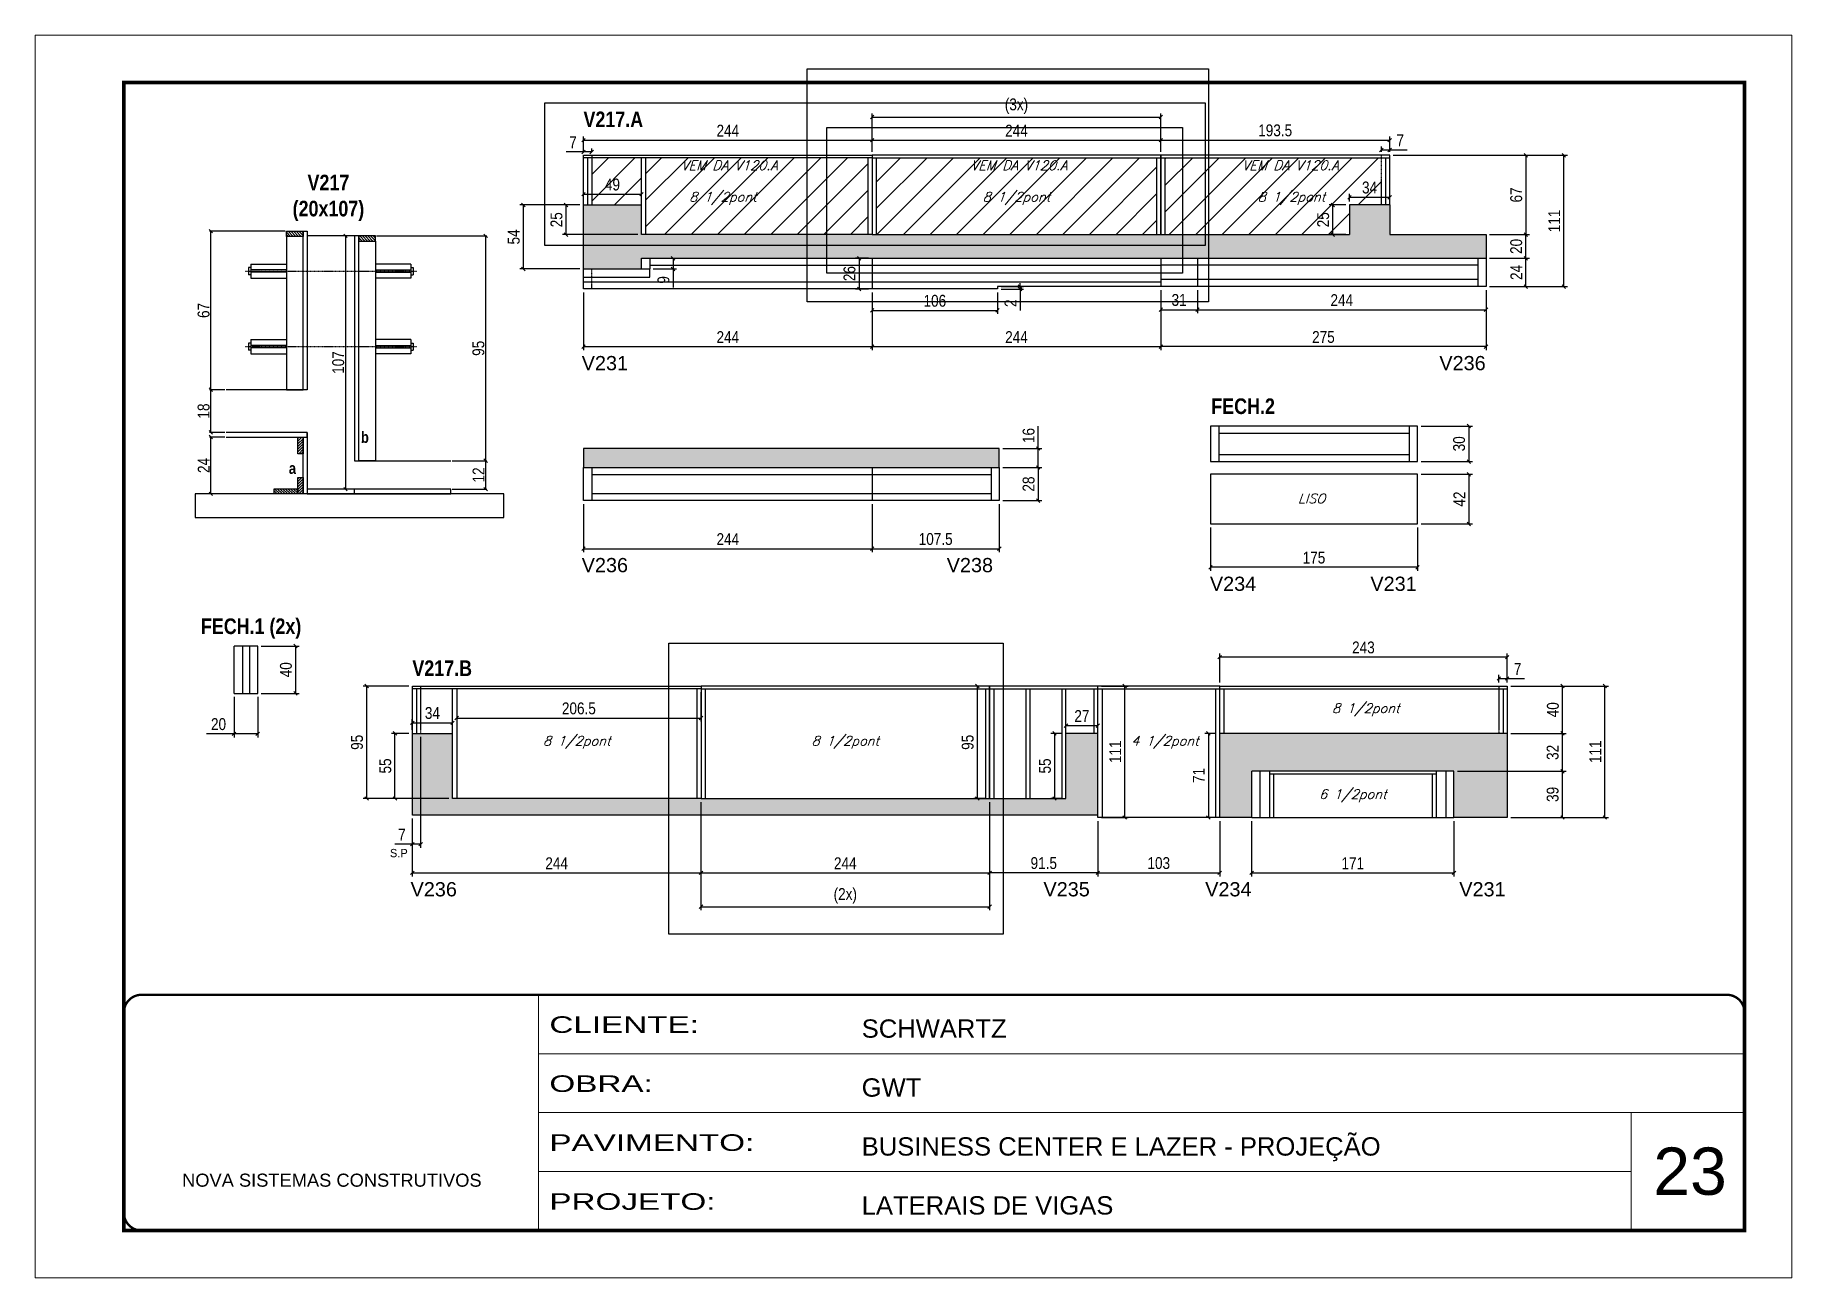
# Model space of a CAD drawing. Extents: x 2603 to 22413, y 1253 to 30260.
# Drawn here: x 5786 to 7271, y 23076 to 24126 of the extents above; entities that cross this region are included whole.
import ezdxf

# ---------------------------------------------------------------- set-up
doc = ezdxf.new("R2010")
doc.units = 0
for name, pattern in [('CONTINUO', [0]), ('DASHED', [0.75, 0.5, -0.25]), ('HIDDEN', [0.375, 0.25, -0.125])]:
    doc.linetypes.add(name, pattern=pattern)
for name, color, linetype in [('5', 5, 'Continuous'), ('barrote', 251, 'Continuous'), ('COTA', 241, 'Continuous'), ('detalhes', 4, 'Continuous'), ('NOMENCLATURA', 7, 'Continuous'), ('Painéis', 200, 'Continuous'), ('SARR_2.2x10', 60, 'Continuous'), ('SARR_2.2x7', 40, 'Continuous'), ('SARR_3.5x7', 81, 'Continuous'), ('TENSOR', 3, 'Continuous'), ('texto', 7, 'Continuous')]:
    doc.layers.add(name, color=color, linetype=linetype)
for name, color, linetype, lineweight in [('CARIMBO', 255, 'Continuous', 9), ('CONCRETO', 251, 'Continuous', 25), ('Folhas', 255, 'Continuous', 9), ('Hachura', 251, 'Continuous', 9), ('SARRAFO DE PRESSAO', 251, 'DASHED', 9)]:
    doc.layers.add(name, color=color, linetype=linetype, lineweight=lineweight)
doc.styles.add('ARIAL', font='arial.ttf')
doc.styles.add('COTA TECNICA', font='techl___.ttf', dxfattribs={"height": 10})
doc.styles.add('COTA TECNICA 2X', font='techl___.ttf', dxfattribs={"height": 10})
doc.styles.add('Romans', font='romans.shx')
doc.styles.add('ROMAS860', font='ROMAS860.SHX')
doc.styles.get("Standard").update_dxf_attribs({"font": 'arial.ttf'})
doc.styles.add('TECNICA', font='techb___.ttf', dxfattribs={"height": 10})
doc.styles.add('Tecnologia', font='')
doc.styles.get('Tecnologia').set_extended_font_data('Forgotten Futurist')
doc.dimstyles.new('PAINEL', dxfattribs={"dimtxt": 10, "dimasz": 3, "dimexe": 3, "dimexo": 3, "dimgap": 3, "dimtad": 1, "dimdec": 1, "dimzin": 12, "dimdsep": 46, "dimtxsty": 'COTA TECNICA', "dimblk1": 'OBLIQUE', "dimblk2": 'OBLIQUE', "dimsah": 1, "dimcen": 0.9, "dimclrd": 4, "dimclre": 4, "dimclrt": 240, "dimadec": 1, "dimazin": 3, "dimtfac": 1, "dimtdec": 1, "dimtmove": 0, "dimatfit": 3, "dimfxl": 1, "dimtolj": 1, "dimtzin": 12, "dimarcsym": 0})
doc.dimstyles.new('SECAO', dxfattribs={"dimscale": 0.333333, "dimtxt": 5, "dimasz": 9, "dimexe": 3, "dimexo": 3, "dimgap": 3, "dimtad": 1, "dimdec": 1, "dimlfac": 0.5, "dimzin": 12, "dimdsep": 46, "dimtxsty": 'COTA TECNICA 2X', "dimblk1": 'OBLIQUE', "dimblk2": 'OBLIQUE', "dimsah": 1, "dimcen": 0.9, "dimclrd": 4, "dimclre": 4, "dimclrt": 240, "dimadec": 1, "dimazin": 3, "dimtfac": 1, "dimtdec": 1, "dimtmove": 0, "dimatfit": 3, "dimfxl": 1, "dimtolj": 1, "dimtzin": 12, "dimarcsym": 0})

msp = doc.modelspace()

# ---------------------------------------------------------------- texts
at = {"layer": '5', "linetype": 'Continuous'}
for s, p in [('V231', (6248.5, 23843.2)), ('V236', (6973.49, 23843.2)), ('V236', (6248.5, 23672.53)), ('V238', (6557.06, 23672.53)), ('V234', (6779.53, 23656.76)), ('V231', (6915.2, 23656.76)), ('V236', (6103.84, 23398.63)), ('V235', (6638.84, 23398.63)), ('V234', (6775.56, 23398.63)), ('V231', (6990.33, 23398.63))]:
    msp.add_text(s, height=12, rotation=359.99996, dxfattribs=at).set_placement(p)
at = {"layer": 'CARIMBO', "style": 'ARIAL'}
msp.add_text('23', height=40, dxfattribs=at).set_placement((7154.33, 23146.44))
at = {"layer": 'detalhes', "style": 'TECNICA'}
for s, p in [('b', (6061.87, 23781.78)), ('a', (6000.93, 23755.57))]:
    msp.add_text(s, height=9.6, dxfattribs=at).set_placement(p)
at = {"layer": 'NOMENCLATURA', "style": 'TECNICA'}
for s, p in [('V217.A', (6250, 24048.56)), ('FECH.2', (6780.71, 23806.18)), ('FECH.1 (2x)', (5926.61, 23620.27)), ('V217.B', (6105.34, 23584.81))]:
    msp.add_text(s, height=13.2, dxfattribs=at).set_placement(p)
at = {"layer": 'NOMENCLATURA', "insert": (6034.39, 24008.37), "char_height": 13.2, "attachment_point": 2, "style": 'TECNICA'}
msp.add_mtext_dynamic_manual_height_columns('V217\\P(20x107)', width=300.2766, gutter_width=1, heights=[0], dxfattribs=at)
at = {"layer": 'texto', "color": 2, "char_height": 8, "attachment_point": 5, "style": 'Romans'}
for s, insert in [('{\\Q19;\\C256;VEM DA V120.A}', (6373.3, 24016.34)), ('{\\Q19;\\C256;VEM DA V120.A}', (6618.23, 24016.34)), ('{\\Q19;\\C256;VEM DA V120.A}', (6847.51, 24016.34)), ('{\\Q19;\\C256;8 1/2pont}', (6367.89, 23988.35)), ('{\\Q19;\\C256;8 1/2pont}', (6616, 23988.35)), ('{\\Q19;\\C256;8 1/2pont}', (6848.5, 23988.35)), ('{\\Q19;\\C256;LISO}', (6865.36, 23734.74)), ('{\\Q19;\\C256;8 1/2pont}', (6911.34, 23556.29)), ('{\\Q19;\\C256;8 1/2pont}', (6244.34, 23528.79)), ('{\\Q19;\\C256;8 1/2pont}', (6471.34, 23528.79)), ('{\\Q19;\\C256;4 1/2pont}', (6741.53, 23528.79)), ('{\\Q19;\\C256;6 1/2pont}', (6900.34, 23483.69))]:
    msp.add_mtext(s, dxfattribs=dict(at, insert=insert))
at = {"layer": 'texto', "color": 4, "insert": (6093.93, 23435.16), "char_height": 7, "attachment_point": 5, "style": 'ROMAS860'}
msp.add_mtext('S.P', dxfattribs=at)

# ---------------------------------------------------------------- blocks, each defined once
blk = doc.blocks.new('9999999999')
at = {"color": 30, "linetype": 'CONTINUO'}
for p, q in [((98564.6, 34230.2), (98564.6, 34429.4)), ((98564.6, 34379.6), (99584, 34379.6)), ((98564.6, 34329.8), (99488, 34329.8)), ((99584, 34329.8), (99488, 34329.8)), ((99488, 34329.8), (99488, 34230.2)), ((98564.6, 34280), (99488, 34280))]:
    blk.add_line(p, q, dxfattribs=at)
at = {"color": 30, "linetype": 'CONTINUO', "const_width": 2}
blk.add_lwpolyline([(99584, 34230.2), (99584, 34414.4, 0.414214), (99569, 34429.4), (98229, 34429.4, 0.414214), (98214, 34414.4), (98214, 34245.2, 0.414214), (98229, 34230.2), (99584, 34230.2)], format="xyb", dxfattribs=at)
at = {"layer": 'Folhas'}
blk.add_lwpolyline([(98139, 34190.2), (99624, 34190.2), (99624, 35240.2), (98139, 35240.2)], close=True, dxfattribs=at)
at = {"layer": 'Folhas', "color": 30, "const_width": 3}
blk.add_lwpolyline([(98214, 34230.2), (99584, 34230.2), (99584, 35200.2), (98214, 35200.2)], close=True, dxfattribs=at)
at = {"color": 7, "linetype": 'Continuous', "ltscale": 5, "style": 'ARIAL'}
for s, height, p in [('SCHWARTZ', 15.48, (98837.7, 34393.1)), ('GWT', 15.48, (98837.7, 34343.3)), ('BUSINESS CENTER E LAZER - PROJEÇÃO', 15.483, (98837.7, 34293.5)), ('NOVA SISTEMAS CONSTRUTIVOS', 11.059, (98263.2, 34267.2)), ('LATERAIS DE VIGAS', 15.483, (98837.7, 34243.7))]:
    blk.add_text(s, height=height, dxfattribs=at).set_placement(p)
at = {"layer": 'Folhas', "color": 7, "style": 'Tecnologia', "width": 1.5}
for s, p in [('CLIENTE:', (98573.7, 34397.2)), ('OBRA:', (98573.7, 34347.3)), ('PAVIMENTO:', (98573.7, 34297.5)), ('PROJETO:', (98573.7, 34247.7))]:
    blk.add_text(s, height=14, dxfattribs=at).set_placement(p)
blk = doc.blocks.new('_Oblique')
at = {"color": 0, "linetype": 'ByBlock', "lineweight": -2}
blk.add_line((-0.5, -0.5), (0.5, 0.5), dxfattribs=at)
blk = doc.blocks.new('*D2597')
at = {"layer": 'COTA', "color": 4, "lineweight": -2, "transparency": 16777216}
for p, q in [((5946.8, 23786.7), (5934, 23786.7)), ((5935, 23738.7), (5935, 23786.7)), ((5987.5, 23738.7), (5934, 23738.7))]:
    blk.add_line(p, q, dxfattribs=at)
at = {"layer": 'Defpoints', "color": 0, "transparency": 16777216}
for p in [(5935, 23786.7), (5947.8, 23786.7), (5988.5, 23738.7)]:
    blk.add_point(p, dxfattribs=at)
at = {"layer": 'COTA', "color": 4, "lineweight": -2, "transparency": 16777216, "xscale": 3, "yscale": 3, "zscale": 3}
for p, rotation in [((5935, 23786.7), 90), ((5935, 23738.7), 270)]:
    blk.add_blockref('_Oblique', p, dxfattribs=dict(at, rotation=rotation))
at = {"layer": 'COTA', "color": 240, "transparency": 16777216, "insert": (5929, 23762.7), "char_height": 10, "attachment_point": 5, "rotation": 90, "style": 'COTA TECNICA 2X'}
blk.add_mtext('\\A1;24', dxfattribs=at)
blk = doc.blocks.new('*D2598')
at = {"layer": 'COTA', "color": 4, "lineweight": -2, "transparency": 16777216}
for p, q in [((5946.8, 23826.7), (5934, 23826.7)), ((5935, 23790.7), (5935, 23826.7)), ((5946.8, 23790.7), (5934, 23790.7))]:
    blk.add_line(p, q, dxfattribs=at)
at = {"layer": 'Defpoints', "color": 0, "transparency": 16777216}
for p in [(5935, 23826.7), (5947.8, 23826.7), (5947.8, 23790.7)]:
    blk.add_point(p, dxfattribs=at)
at = {"layer": 'COTA', "color": 4, "lineweight": -2, "transparency": 16777216, "xscale": 3, "yscale": 3, "zscale": 3}
for p, rotation in [((5935, 23826.7), 90), ((5935, 23790.7), 270)]:
    blk.add_blockref('_Oblique', p, dxfattribs=dict(at, rotation=rotation))
at = {"layer": 'COTA', "color": 240, "transparency": 16777216, "insert": (5928.9, 23808.7), "char_height": 10, "attachment_point": 5, "rotation": 90, "style": 'COTA TECNICA 2X'}
blk.add_mtext('\\A1;18', dxfattribs=at)
blk = doc.blocks.new('*D2599')
at = {"layer": 'COTA', "color": 4, "lineweight": -2, "transparency": 16777216}
for p, q in [((5997.9, 23960.7), (5934, 23960.7)), ((5935, 23826.7), (5935, 23960.7)), ((5946.8, 23826.7), (5934, 23826.7))]:
    blk.add_line(p, q, dxfattribs=at)
at = {"layer": 'Defpoints', "color": 0, "transparency": 16777216}
for p in [(5935, 23960.7), (5998.9, 23960.7), (5947.8, 23826.7)]:
    blk.add_point(p, dxfattribs=at)
at = {"layer": 'COTA', "color": 4, "lineweight": -2, "transparency": 16777216, "xscale": 3, "yscale": 3, "zscale": 3}
for p, rotation in [((5935, 23960.7), 90), ((5935, 23826.7), 270)]:
    blk.add_blockref('_Oblique', p, dxfattribs=dict(at, rotation=rotation))
at = {"layer": 'COTA', "color": 240, "transparency": 16777216, "insert": (5928.9, 23893.7), "char_height": 10, "attachment_point": 5, "rotation": 90, "style": 'COTA TECNICA 2X'}
blk.add_mtext('\\A1;67', dxfattribs=at)
blk = doc.blocks.new('*D2600')
at = {"layer": 'COTA', "color": 4, "lineweight": -2, "transparency": 16777216}
for p, q in [((6138.9, 23766.7), (6168.4, 23766.7)), ((6167.4, 23742.7), (6167.4, 23766.7)), ((6138.9, 23742.7), (6168.4, 23742.7))]:
    blk.add_line(p, q, dxfattribs=at)
at = {"layer": 'Defpoints', "color": 0, "transparency": 16777216}
for p in [(6137.9, 23766.7), (6167.4, 23766.7), (6137.9, 23742.7)]:
    blk.add_point(p, dxfattribs=at)
at = {"layer": 'COTA', "color": 4, "lineweight": -2, "transparency": 16777216, "xscale": 3, "yscale": 3, "zscale": 3}
for p, rotation in [((6167.4, 23766.7), 90), ((6167.4, 23742.7), 270)]:
    blk.add_blockref('_Oblique', p, dxfattribs=dict(at, rotation=rotation))
at = {"layer": 'COTA', "color": 240, "transparency": 16777216, "insert": (6161.3, 23754.7), "char_height": 10, "attachment_point": 5, "rotation": 90, "style": 'COTA TECNICA 2X'}
blk.add_mtext('\\A1;12', dxfattribs=at)
blk = doc.blocks.new('*D2601')
at = {"layer": 'COTA', "color": 4, "lineweight": -2, "transparency": 16777216}
for p, q in [((6075.1, 23956.7), (6168.4, 23956.7)), ((6167.4, 23766.7), (6167.4, 23956.7)), ((6138.9, 23766.7), (6168.4, 23766.7))]:
    blk.add_line(p, q, dxfattribs=at)
at = {"layer": 'Defpoints', "color": 0, "transparency": 16777216}
for p in [(6074.1, 23956.7), (6167.4, 23956.7), (6137.9, 23766.7)]:
    blk.add_point(p, dxfattribs=at)
at = {"layer": 'COTA', "color": 4, "lineweight": -2, "transparency": 16777216, "xscale": 3, "yscale": 3, "zscale": 3}
for p, rotation in [((6167.4, 23956.7), 90), ((6167.4, 23766.7), 270)]:
    blk.add_blockref('_Oblique', p, dxfattribs=dict(at, rotation=rotation))
at = {"layer": 'COTA', "color": 240, "transparency": 16777216, "insert": (6161.2, 23861.7), "char_height": 10, "attachment_point": 5, "rotation": 90, "style": 'COTA TECNICA 2X'}
blk.add_mtext('\\A1;95', dxfattribs=at)
blk = doc.blocks.new('*D2602')
at = {"layer": 'COTA', "color": 4, "lineweight": -2, "transparency": 16777216}
for p, q in [((6055.5, 23956.7), (6047.8, 23956.7)), ((6048.8, 23956.7), (6048.8, 23742.7)), ((6055.5, 23742.7), (6047.8, 23742.7))]:
    blk.add_line(p, q, dxfattribs=at)
at = {"layer": 'Defpoints', "color": 0, "transparency": 16777216}
for p in [(6056.5, 23956.7), (6048.8, 23742.7), (6056.5, 23742.7)]:
    blk.add_point(p, dxfattribs=at)
at = {"layer": 'COTA', "color": 4, "lineweight": -2, "transparency": 16777216, "xscale": 3, "yscale": 3, "zscale": 3}
for p, rotation in [((6048.8, 23956.7), 90), ((6048.8, 23742.7), 270)]:
    blk.add_blockref('_Oblique', p, dxfattribs=dict(at, rotation=rotation))
at = {"layer": 'COTA', "color": 240, "transparency": 16777216, "insert": (6042.7, 23849.7), "char_height": 10, "attachment_point": 5, "rotation": 90, "style": 'COTA TECNICA 2X'}
blk.add_mtext('\\A1;107', dxfattribs=at)
blk = doc.blocks.new('*D492')
at = {"layer": 'COTA', "color": 4, "linetype": 'ByBlock', "lineweight": -2, "transparency": 16777216}
for p, q in [((6738, 23910.8), (6738, 23860.1)), ((7013, 23910.8), (7013, 23860.1)), ((7013, 23863.1), (6738, 23863.1))]:
    blk.add_line(p, q, dxfattribs=at)
at = {"layer": 'Defpoints', "color": 0, "linetype": 'ByBlock', "transparency": 16777216}
for p in [(6738, 23913.8), (7013, 23913.8), (6738, 23863.1)]:
    blk.add_point(p, dxfattribs=at)
at = {"layer": 'COTA', "color": 4, "linetype": 'ByBlock', "lineweight": -2, "transparency": 16777216, "xscale": 3, "yscale": 3, "zscale": 3, "rotation": 180}
blk.add_blockref('_Oblique', (6738, 23863.1), dxfattribs=at)
at = {"layer": 'COTA', "color": 4, "linetype": 'ByBlock', "lineweight": -2, "transparency": 16777216, "xscale": 3, "yscale": 3, "zscale": 3}
blk.add_blockref('_Oblique', (7013, 23863.1), dxfattribs=at)
at = {"layer": 'COTA', "color": 240, "linetype": 'ByBlock', "transparency": 16777216, "insert": (6875.5, 23871.2), "char_height": 10, "attachment_point": 5, "style": 'COTA TECNICA'}
blk.add_mtext('\\A1;275', dxfattribs=at)
blk = doc.blocks.new('*D493')
at = {"layer": 'COTA', "color": 4, "linetype": 'ByBlock', "lineweight": -2, "transparency": 16777216}
for p, q in [((6494, 23908.8), (6494, 23860.1)), ((6738, 23910.8), (6738, 23860.1)), ((6494, 23863.1), (6738, 23863.1))]:
    blk.add_line(p, q, dxfattribs=at)
at = {"layer": 'Defpoints', "color": 0, "linetype": 'ByBlock', "transparency": 16777216}
for p in [(6494, 23911.8), (6738, 23913.8), (6738, 23863.1)]:
    blk.add_point(p, dxfattribs=at)
at = {"layer": 'COTA', "color": 4, "linetype": 'ByBlock', "lineweight": -2, "transparency": 16777216, "xscale": 3, "yscale": 3, "zscale": 3, "rotation": 180}
blk.add_blockref('_Oblique', (6494, 23863.1), dxfattribs=at)
at = {"layer": 'COTA', "color": 4, "linetype": 'ByBlock', "lineweight": -2, "transparency": 16777216, "xscale": 3, "yscale": 3, "zscale": 3}
blk.add_blockref('_Oblique', (6738, 23863.1), dxfattribs=at)
at = {"layer": 'COTA', "color": 240, "linetype": 'ByBlock', "transparency": 16777216, "insert": (6616, 23871.2), "char_height": 10, "attachment_point": 5, "style": 'COTA TECNICA'}
blk.add_mtext('\\A1;244', dxfattribs=at)
blk = doc.blocks.new('*D2670')
at = {"layer": 'COTA', "color": 4, "linetype": 'ByBlock', "lineweight": -2, "transparency": 16777216}
for p, q in [((6250, 23985.8), (6250, 23994.9)), ((6250, 23991.9), (6299, 23991.9)), ((6299, 23985.8), (6299, 23994.9))]:
    blk.add_line(p, q, dxfattribs=at)
at = {"layer": 'Defpoints', "color": 0, "linetype": 'ByBlock', "transparency": 16777216}
for p in [(6250, 23982.8), (6299, 23991.9), (6299, 23982.8)]:
    blk.add_point(p, dxfattribs=at)
at = {"layer": 'COTA', "color": 4, "linetype": 'ByBlock', "lineweight": -2, "transparency": 16777216, "xscale": 3, "yscale": 3, "zscale": 3, "rotation": 180}
blk.add_blockref('_Oblique', (6250, 23991.9), dxfattribs=at)
at = {"layer": 'COTA', "color": 4, "linetype": 'ByBlock', "lineweight": -2, "transparency": 16777216, "xscale": 3, "yscale": 3, "zscale": 3}
blk.add_blockref('_Oblique', (6299, 23991.9), dxfattribs=at)
at = {"layer": 'COTA', "color": 240, "linetype": 'ByBlock', "transparency": 16777216, "insert": (6274.5, 24000), "char_height": 10, "attachment_point": 5, "style": 'COTA TECNICA'}
blk.add_mtext('\\A1;49', dxfattribs=at)
blk = doc.blocks.new('*D2671')
at = {"layer": 'COTA', "color": 4, "linetype": 'ByBlock', "lineweight": -2, "transparency": 16777216}
for p, q in [((6247, 23982.8), (6232.3, 23982.8)), ((6235.3, 23957.8), (6235.3, 23982.8)), ((6296, 23957.8), (6232.3, 23957.8))]:
    blk.add_line(p, q, dxfattribs=at)
at = {"layer": 'Defpoints', "color": 0, "linetype": 'ByBlock', "transparency": 16777216}
for p in [(6235.3, 23982.8), (6250, 23982.8), (6299, 23957.8)]:
    blk.add_point(p, dxfattribs=at)
at = {"layer": 'COTA', "color": 4, "linetype": 'ByBlock', "lineweight": -2, "transparency": 16777216, "xscale": 3, "yscale": 3, "zscale": 3}
for p, rotation in [((6235.3, 23982.8), 90), ((6235.3, 23957.8), 270)]:
    blk.add_blockref('_Oblique', p, dxfattribs=dict(at, rotation=rotation))
at = {"layer": 'COTA', "color": 240, "linetype": 'ByBlock', "transparency": 16777216, "insert": (6227.2, 23970.3), "char_height": 10, "attachment_point": 5, "rotation": 90, "style": 'COTA TECNICA'}
blk.add_mtext('\\A1;25', dxfattribs=at)
blk = doc.blocks.new('*D2672')
at = {"layer": 'COTA', "color": 4, "linetype": 'ByBlock', "lineweight": -2, "transparency": 16777216}
for p, q in [((6894.5, 23982.8), (6880.4, 23982.8)), ((6883.4, 23957.8), (6883.4, 23982.8)), ((6894.5, 23957.8), (6880.4, 23957.8))]:
    blk.add_line(p, q, dxfattribs=at)
at = {"layer": 'Defpoints', "color": 0, "linetype": 'ByBlock', "transparency": 16777216}
for p in [(6883.4, 23982.8), (6897.5, 23982.8), (6897.5, 23957.8)]:
    blk.add_point(p, dxfattribs=at)
at = {"layer": 'COTA', "color": 4, "linetype": 'ByBlock', "lineweight": -2, "transparency": 16777216, "xscale": 3, "yscale": 3, "zscale": 3}
for p, rotation in [((6883.4, 23982.8), 90), ((6883.4, 23957.8), 270)]:
    blk.add_blockref('_Oblique', p, dxfattribs=dict(at, rotation=rotation))
at = {"layer": 'COTA', "color": 240, "linetype": 'ByBlock', "transparency": 16777216, "insert": (6875.3, 23970.3), "char_height": 10, "attachment_point": 5, "rotation": 90, "style": 'COTA TECNICA'}
blk.add_mtext('\\A1;25', dxfattribs=at)
blk = doc.blocks.new('*D2673')
at = {"layer": 'COTA', "color": 4, "linetype": 'ByBlock', "lineweight": -2, "transparency": 16777216}
for p, q in [((6897.5, 23985.8), (6897.5, 23992.3)), ((6897.5, 23989.3), (6931.5, 23989.3)), ((6931.5, 23985.8), (6931.5, 23992.3))]:
    blk.add_line(p, q, dxfattribs=at)
at = {"layer": 'Defpoints', "color": 0, "linetype": 'ByBlock', "transparency": 16777216}
for p in [(6897.5, 23982.8), (6931.5, 23989.3), (6931.5, 23982.8)]:
    blk.add_point(p, dxfattribs=at)
at = {"layer": 'COTA', "color": 4, "linetype": 'ByBlock', "lineweight": -2, "transparency": 16777216, "xscale": 3, "yscale": 3, "zscale": 3, "rotation": 180}
blk.add_blockref('_Oblique', (6897.5, 23989.3), dxfattribs=at)
at = {"layer": 'COTA', "color": 4, "linetype": 'ByBlock', "lineweight": -2, "transparency": 16777216, "xscale": 3, "yscale": 3, "zscale": 3}
blk.add_blockref('_Oblique', (6931.5, 23989.3), dxfattribs=at)
at = {"layer": 'COTA', "color": 240, "linetype": 'ByBlock', "transparency": 16777216, "insert": (6914.5, 23997.5), "char_height": 10, "attachment_point": 5, "style": 'COTA TECNICA'}
blk.add_mtext('\\A1;34', dxfattribs=at)
blk = doc.blocks.new('*D2674')
at = {"layer": 'COTA', "color": 4, "linetype": 'ByBlock', "lineweight": -2, "transparency": 16777216}
for p, q in [((6250, 23908.8), (6250, 23860.1)), ((6494, 23908.8), (6494, 23860.1)), ((6250, 23863.1), (6494, 23863.1))]:
    blk.add_line(p, q, dxfattribs=at)
at = {"layer": 'Defpoints', "color": 0, "linetype": 'ByBlock', "transparency": 16777216}
for p in [(6250, 23911.8), (6494, 23911.8), (6494, 23863.1)]:
    blk.add_point(p, dxfattribs=at)
at = {"layer": 'COTA', "color": 4, "linetype": 'ByBlock', "lineweight": -2, "transparency": 16777216, "xscale": 3, "yscale": 3, "zscale": 3, "rotation": 180}
blk.add_blockref('_Oblique', (6250, 23863.1), dxfattribs=at)
at = {"layer": 'COTA', "color": 4, "linetype": 'ByBlock', "lineweight": -2, "transparency": 16777216, "xscale": 3, "yscale": 3, "zscale": 3}
blk.add_blockref('_Oblique', (6494, 23863.1), dxfattribs=at)
at = {"layer": 'COTA', "color": 240, "linetype": 'ByBlock', "transparency": 16777216, "insert": (6372, 23871.2), "char_height": 10, "attachment_point": 5, "style": 'COTA TECNICA'}
blk.add_mtext('\\A1;244', dxfattribs=at)
blk = doc.blocks.new('*D2675')
at = {"layer": 'COTA', "color": 4, "linetype": 'ByBlock', "lineweight": -2, "transparency": 16777216}
for p, q in [((6250, 24027.8), (6250, 24040.6)), ((6250, 24037.6), (6494, 24037.6)), ((6494, 24027.8), (6494, 24040.6))]:
    blk.add_line(p, q, dxfattribs=at)
at = {"layer": 'Defpoints', "color": 0, "linetype": 'ByBlock', "transparency": 16777216}
for p in [(6494, 24037.6), (6250, 24024.8), (6494, 24024.8)]:
    blk.add_point(p, dxfattribs=at)
at = {"layer": 'COTA', "color": 4, "linetype": 'ByBlock', "lineweight": -2, "transparency": 16777216, "xscale": 3, "yscale": 3, "zscale": 3, "rotation": 180}
blk.add_blockref('_Oblique', (6250, 24037.6), dxfattribs=at)
at = {"layer": 'COTA', "color": 4, "linetype": 'ByBlock', "lineweight": -2, "transparency": 16777216, "xscale": 3, "yscale": 3, "zscale": 3}
blk.add_blockref('_Oblique', (6494, 24037.6), dxfattribs=at)
at = {"layer": 'COTA', "color": 240, "linetype": 'ByBlock', "transparency": 16777216, "insert": (6372, 24045.6), "char_height": 10, "attachment_point": 5, "style": 'COTA TECNICA'}
blk.add_mtext('\\A1;244', dxfattribs=at)
blk = doc.blocks.new('*D2676')
at = {"layer": 'COTA', "color": 4, "linetype": 'ByBlock', "lineweight": -2, "transparency": 16777216}
for p, q in [((6494, 24027.8), (6494, 24040.6)), ((6494, 24037.6), (6738, 24037.6)), ((6738, 24027.8), (6738, 24040.6))]:
    blk.add_line(p, q, dxfattribs=at)
at = {"layer": 'Defpoints', "color": 0, "linetype": 'ByBlock', "transparency": 16777216}
for p in [(6738, 24037.6), (6494, 24024.8), (6738, 24024.8)]:
    blk.add_point(p, dxfattribs=at)
at = {"layer": 'COTA', "color": 4, "linetype": 'ByBlock', "lineweight": -2, "transparency": 16777216, "xscale": 3, "yscale": 3, "zscale": 3, "rotation": 180}
blk.add_blockref('_Oblique', (6494, 24037.6), dxfattribs=at)
at = {"layer": 'COTA', "color": 4, "linetype": 'ByBlock', "lineweight": -2, "transparency": 16777216, "xscale": 3, "yscale": 3, "zscale": 3}
blk.add_blockref('_Oblique', (6738, 24037.6), dxfattribs=at)
at = {"layer": 'COTA', "color": 240, "linetype": 'ByBlock', "transparency": 16777216, "insert": (6616, 24045.6), "char_height": 10, "attachment_point": 5, "style": 'COTA TECNICA'}
blk.add_mtext('\\A1;244', dxfattribs=at)
blk = doc.blocks.new('*D2677')
at = {"layer": 'COTA', "color": 4, "linetype": 'ByBlock', "lineweight": -2, "transparency": 16777216}
for p, q in [((6738, 24027.8), (6738, 24040.6)), ((6738, 24037.6), (6931.5, 24037.6)), ((6931.5, 24027.8), (6931.5, 24040.6))]:
    blk.add_line(p, q, dxfattribs=at)
at = {"layer": 'Defpoints', "color": 0, "linetype": 'ByBlock', "transparency": 16777216}
for p in [(6931.5, 24037.6), (6738, 24024.8), (6931.5, 24024.8)]:
    blk.add_point(p, dxfattribs=at)
at = {"layer": 'COTA', "color": 4, "linetype": 'ByBlock', "lineweight": -2, "transparency": 16777216, "xscale": 3, "yscale": 3, "zscale": 3, "rotation": 180}
blk.add_blockref('_Oblique', (6738, 24037.6), dxfattribs=at)
at = {"layer": 'COTA', "color": 4, "linetype": 'ByBlock', "lineweight": -2, "transparency": 16777216, "xscale": 3, "yscale": 3, "zscale": 3}
blk.add_blockref('_Oblique', (6931.5, 24037.6), dxfattribs=at)
at = {"layer": 'COTA', "color": 240, "linetype": 'ByBlock', "transparency": 16777216, "insert": (6834.7, 24045.8), "char_height": 10, "attachment_point": 5, "style": 'COTA TECNICA'}
blk.add_mtext('\\A1;193.5', dxfattribs=at)
blk = doc.blocks.new('*D2678')
at = {"layer": 'COTA', "color": 4, "linetype": 'ByBlock', "lineweight": -2, "transparency": 16777216}
for p, q in [((6494, 24027.8), (6494, 24060.1)), ((6494, 24057.1), (6738, 24057.1)), ((6738, 24027.8), (6738, 24060.1))]:
    blk.add_line(p, q, dxfattribs=at)
at = {"layer": 'Defpoints', "color": 0, "linetype": 'ByBlock', "transparency": 16777216}
for p in [(6738, 24057.1), (6494, 24024.8), (6738, 24024.8)]:
    blk.add_point(p, dxfattribs=at)
at = {"layer": 'COTA', "color": 4, "linetype": 'ByBlock', "lineweight": -2, "transparency": 16777216, "xscale": 3, "yscale": 3, "zscale": 3, "rotation": 180}
blk.add_blockref('_Oblique', (6494, 24057.1), dxfattribs=at)
at = {"layer": 'COTA', "color": 4, "linetype": 'ByBlock', "lineweight": -2, "transparency": 16777216, "xscale": 3, "yscale": 3, "zscale": 3}
blk.add_blockref('_Oblique', (6738, 24057.1), dxfattribs=at)
at = {"layer": 'COTA', "color": 240, "linetype": 'ByBlock', "transparency": 16777216, "insert": (6616, 24066.3), "char_height": 10, "attachment_point": 5, "style": 'COTA TECNICA'}
blk.add_mtext('\\A1;(3x)', dxfattribs=at)
blk = doc.blocks.new('*D494')
at = {"layer": 'COTA', "color": 4, "linetype": 'ByBlock', "lineweight": -2, "transparency": 16777216}
for p, q in [((7016, 23937.8), (7049.6, 23937.8)), ((7046.6, 23913.8), (7046.6, 23937.8)), ((7016, 23913.8), (7049.6, 23913.8))]:
    blk.add_line(p, q, dxfattribs=at)
at = {"layer": 'Defpoints', "color": 0, "linetype": 'ByBlock', "transparency": 16777216}
for p in [(7013, 23937.8), (7046.6, 23937.8), (7013, 23913.8)]:
    blk.add_point(p, dxfattribs=at)
at = {"layer": 'COTA', "color": 4, "linetype": 'ByBlock', "lineweight": -2, "transparency": 16777216, "xscale": 3, "yscale": 3, "zscale": 3}
for p, rotation in [((7046.6, 23937.8), 90), ((7046.6, 23913.8), 270)]:
    blk.add_blockref('_Oblique', p, dxfattribs=dict(at, rotation=rotation))
at = {"layer": 'COTA', "color": 240, "linetype": 'ByBlock', "transparency": 16777216, "insert": (7038.6, 23925.8), "char_height": 10, "attachment_point": 5, "rotation": 90, "style": 'COTA TECNICA'}
blk.add_mtext('\\A1;24', dxfattribs=at)
blk = doc.blocks.new('*D2679')
at = {"layer": 'COTA', "color": 4, "linetype": 'ByBlock', "lineweight": -2, "transparency": 16777216}
for p, q in [((7016, 23957.8), (7049.6, 23957.8)), ((7046.6, 23937.8), (7046.6, 23957.8)), ((7016, 23937.8), (7049.6, 23937.8))]:
    blk.add_line(p, q, dxfattribs=at)
at = {"layer": 'Defpoints', "color": 0, "linetype": 'ByBlock', "transparency": 16777216}
for p in [(7013, 23957.8), (7046.6, 23957.8), (7013, 23937.8)]:
    blk.add_point(p, dxfattribs=at)
at = {"layer": 'COTA', "color": 4, "linetype": 'ByBlock', "lineweight": -2, "transparency": 16777216, "xscale": 3, "yscale": 3, "zscale": 3}
for p, rotation in [((7046.6, 23957.8), 90), ((7046.6, 23937.8), 270)]:
    blk.add_blockref('_Oblique', p, dxfattribs=dict(at, rotation=rotation))
at = {"layer": 'COTA', "color": 240, "linetype": 'ByBlock', "transparency": 16777216, "insert": (7038.5, 23947.8), "char_height": 10, "attachment_point": 5, "rotation": 90, "style": 'COTA TECNICA'}
blk.add_mtext('\\A1;20', dxfattribs=at)
blk = doc.blocks.new('*D2680')
at = {"layer": 'COTA', "color": 4, "linetype": 'ByBlock', "lineweight": -2, "transparency": 16777216}
for p, q in [((6934.5, 24024.8), (7049.6, 24024.8)), ((7046.6, 24024.8), (7046.6, 23957.8)), ((7016, 23957.8), (7049.6, 23957.8))]:
    blk.add_line(p, q, dxfattribs=at)
at = {"layer": 'Defpoints', "color": 0, "linetype": 'ByBlock', "transparency": 16777216}
for p in [(6931.5, 24024.8), (7013, 23957.8), (7046.6, 23957.8)]:
    blk.add_point(p, dxfattribs=at)
at = {"layer": 'COTA', "color": 4, "linetype": 'ByBlock', "lineweight": -2, "transparency": 16777216, "xscale": 3, "yscale": 3, "zscale": 3}
for p, rotation in [((7046.6, 24024.8), 90), ((7046.6, 23957.8), 270)]:
    blk.add_blockref('_Oblique', p, dxfattribs=dict(at, rotation=rotation))
at = {"layer": 'COTA', "color": 240, "linetype": 'ByBlock', "transparency": 16777216, "insert": (7038.5, 23991.3), "char_height": 10, "attachment_point": 5, "rotation": 90, "style": 'COTA TECNICA'}
blk.add_mtext('\\A1;67', dxfattribs=at)
blk = doc.blocks.new('*D2681')
at = {"layer": 'COTA', "color": 4, "linetype": 'ByBlock', "lineweight": -2, "transparency": 16777216}
for p, q in [((6934.5, 24024.8), (7081.7, 24024.8)), ((7078.7, 23913.8), (7078.7, 24024.8)), ((7016, 23913.8), (7081.7, 23913.8))]:
    blk.add_line(p, q, dxfattribs=at)
at = {"layer": 'Defpoints', "color": 0, "linetype": 'ByBlock', "transparency": 16777216}
for p in [(6931.5, 24024.8), (7078.7, 24024.8), (7013, 23913.8)]:
    blk.add_point(p, dxfattribs=at)
at = {"layer": 'COTA', "color": 4, "linetype": 'ByBlock', "lineweight": -2, "transparency": 16777216, "xscale": 3, "yscale": 3, "zscale": 3}
for p, rotation in [((7078.7, 24024.8), 90), ((7078.7, 23913.8), 270)]:
    blk.add_blockref('_Oblique', p, dxfattribs=dict(at, rotation=rotation))
at = {"layer": 'COTA', "color": 240, "linetype": 'ByBlock', "transparency": 16777216, "insert": (7070.6, 23969.3), "char_height": 10, "attachment_point": 5, "rotation": 90, "style": 'COTA TECNICA'}
blk.add_mtext('\\A1;111', dxfattribs=at)
blk = doc.blocks.new('*D495')
at = {"layer": 'COTA', "color": 4, "linetype": 'ByBlock', "lineweight": -2, "transparency": 16777216}
for p, q in [((6494, 23730), (6494, 23689.4)), ((6601.5, 23730), (6601.5, 23689.4)), ((6494, 23692.4), (6601.5, 23692.4))]:
    blk.add_line(p, q, dxfattribs=at)
at = {"layer": 'Defpoints', "color": 0, "linetype": 'ByBlock', "transparency": 16777216}
for p in [(6494, 23733), (6601.5, 23733), (6601.5, 23692.4)]:
    blk.add_point(p, dxfattribs=at)
at = {"layer": 'COTA', "color": 4, "linetype": 'ByBlock', "lineweight": -2, "transparency": 16777216, "xscale": 3, "yscale": 3, "zscale": 3, "rotation": 180}
blk.add_blockref('_Oblique', (6494, 23692.4), dxfattribs=at)
at = {"layer": 'COTA', "color": 4, "linetype": 'ByBlock', "lineweight": -2, "transparency": 16777216, "xscale": 3, "yscale": 3, "zscale": 3}
blk.add_blockref('_Oblique', (6601.5, 23692.4), dxfattribs=at)
at = {"layer": 'COTA', "color": 240, "linetype": 'ByBlock', "transparency": 16777216, "insert": (6547.7, 23700.5), "char_height": 10, "attachment_point": 5, "style": 'COTA TECNICA'}
blk.add_mtext('\\A1;107.5', dxfattribs=at)
blk = doc.blocks.new('*D2682')
at = {"layer": 'COTA', "color": 4, "linetype": 'ByBlock', "lineweight": -2, "transparency": 16777216}
for p, q in [((6250, 23730), (6250, 23689.4)), ((6494, 23730), (6494, 23689.4)), ((6250, 23692.4), (6494, 23692.4))]:
    blk.add_line(p, q, dxfattribs=at)
at = {"layer": 'Defpoints', "color": 0, "linetype": 'ByBlock', "transparency": 16777216}
for p in [(6250, 23733), (6494, 23733), (6494, 23692.4)]:
    blk.add_point(p, dxfattribs=at)
at = {"layer": 'COTA', "color": 4, "linetype": 'ByBlock', "lineweight": -2, "transparency": 16777216, "xscale": 3, "yscale": 3, "zscale": 3, "rotation": 180}
blk.add_blockref('_Oblique', (6250, 23692.4), dxfattribs=at)
at = {"layer": 'COTA', "color": 4, "linetype": 'ByBlock', "lineweight": -2, "transparency": 16777216, "xscale": 3, "yscale": 3, "zscale": 3}
blk.add_blockref('_Oblique', (6494, 23692.4), dxfattribs=at)
at = {"layer": 'COTA', "color": 240, "linetype": 'ByBlock', "transparency": 16777216, "insert": (6372, 23700.5), "char_height": 10, "attachment_point": 5, "style": 'COTA TECNICA'}
blk.add_mtext('\\A1;244', dxfattribs=at)
blk = doc.blocks.new('*D2683')
at = {"layer": 'COTA', "color": 4, "linetype": 'ByBlock', "lineweight": -2, "transparency": 16777216}
for p, q in [((6604.5, 23761), (6637.4, 23761)), ((6634.4, 23761), (6634.4, 23733)), ((6604.5, 23733), (6637.4, 23733))]:
    blk.add_line(p, q, dxfattribs=at)
at = {"layer": 'Defpoints', "color": 0, "linetype": 'ByBlock', "transparency": 16777216}
for p in [(6601.5, 23761), (6601.5, 23733), (6634.4, 23733)]:
    blk.add_point(p, dxfattribs=at)
at = {"layer": 'COTA', "color": 4, "linetype": 'ByBlock', "lineweight": -2, "transparency": 16777216, "xscale": 3, "yscale": 3, "zscale": 3}
for p, rotation in [((6634.4, 23761), 90), ((6634.4, 23733), 270)]:
    blk.add_blockref('_Oblique', p, dxfattribs=dict(at, rotation=rotation))
at = {"layer": 'COTA', "color": 240, "linetype": 'ByBlock', "transparency": 16777216, "insert": (6626.3, 23747), "char_height": 10, "attachment_point": 5, "rotation": 90, "style": 'COTA TECNICA'}
blk.add_mtext('\\A1;28', dxfattribs=at)
blk = doc.blocks.new('*D2684')
at = {"layer": 'COTA', "color": 4, "linetype": 'ByBlock', "lineweight": -2, "transparency": 16777216}
for p, q in [((6634.4, 23777), (6634.4, 23796)), ((6604.5, 23777), (6637.4, 23777)), ((6634.4, 23761), (6634.4, 23777)), ((6604.5, 23761), (6637.4, 23761))]:
    blk.add_line(p, q, dxfattribs=at)
at = {"layer": 'Defpoints', "color": 0, "linetype": 'ByBlock', "transparency": 16777216}
for p in [(6601.5, 23777), (6634.4, 23777), (6601.5, 23761)]:
    blk.add_point(p, dxfattribs=at)
at = {"layer": 'COTA', "color": 4, "linetype": 'ByBlock', "lineweight": -2, "transparency": 16777216, "xscale": 3, "yscale": 3, "zscale": 3}
for p, rotation in [((6634.4, 23777), 90), ((6634.4, 23761), 270)]:
    blk.add_blockref('_Oblique', p, dxfattribs=dict(at, rotation=rotation))
at = {"layer": 'COTA', "color": 240, "linetype": 'ByBlock', "transparency": 16777216, "insert": (6626.3, 23788), "char_height": 10, "attachment_point": 5, "rotation": 90, "style": 'COTA TECNICA'}
blk.add_mtext('\\A1;16', dxfattribs=at)
blk = doc.blocks.new('*D489')
at = {"layer": 'COTA', "color": 4, "linetype": 'ByBlock', "lineweight": -2, "transparency": 16777216}
for p, q in [((6593.3, 23478.3), (6593.3, 23415.5)), ((6684.8, 23462.3), (6684.8, 23415.5)), ((6684.8, 23418.5), (6593.3, 23418.5))]:
    blk.add_line(p, q, dxfattribs=at)
at = {"layer": 'Defpoints', "color": 0, "linetype": 'ByBlock', "transparency": 16777216}
for p in [(6593.3, 23481.3), (6684.8, 23465.3), (6593.3, 23418.5)]:
    blk.add_point(p, dxfattribs=at)
at = {"layer": 'COTA', "color": 4, "linetype": 'ByBlock', "lineweight": -2, "transparency": 16777216, "xscale": 3, "yscale": 3, "zscale": 3, "rotation": 180}
blk.add_blockref('_Oblique', (6593.3, 23418.5), dxfattribs=at)
at = {"layer": 'COTA', "color": 4, "linetype": 'ByBlock', "lineweight": -2, "transparency": 16777216, "xscale": 3, "yscale": 3, "zscale": 3}
blk.add_blockref('_Oblique', (6684.8, 23418.5), dxfattribs=at)
at = {"layer": 'COTA', "color": 240, "linetype": 'ByBlock', "transparency": 16777216, "insert": (6639.1, 23426.7), "char_height": 10, "attachment_point": 5, "style": 'COTA TECNICA'}
blk.add_mtext('\\A1;91.5', dxfattribs=at)
blk = doc.blocks.new('*D2650')
at = {"layer": 'COTA', "color": 4, "linetype": 'ByBlock', "lineweight": -2, "transparency": 16777216}
for p, q in [((6349.3, 23478.3), (6349.3, 23415.5)), ((6593.3, 23478.3), (6593.3, 23415.5)), ((6349.3, 23418.5), (6593.3, 23418.5))]:
    blk.add_line(p, q, dxfattribs=at)
at = {"layer": 'Defpoints', "color": 0, "linetype": 'ByBlock', "transparency": 16777216}
for p in [(6349.3, 23481.3), (6593.3, 23481.3), (6593.3, 23418.5)]:
    blk.add_point(p, dxfattribs=at)
at = {"layer": 'COTA', "color": 4, "linetype": 'ByBlock', "lineweight": -2, "transparency": 16777216, "xscale": 3, "yscale": 3, "zscale": 3, "rotation": 180}
blk.add_blockref('_Oblique', (6349.3, 23418.5), dxfattribs=at)
at = {"layer": 'COTA', "color": 4, "linetype": 'ByBlock', "lineweight": -2, "transparency": 16777216, "xscale": 3, "yscale": 3, "zscale": 3}
blk.add_blockref('_Oblique', (6593.3, 23418.5), dxfattribs=at)
at = {"layer": 'COTA', "color": 240, "linetype": 'ByBlock', "transparency": 16777216, "insert": (6471.3, 23426.6), "char_height": 10, "attachment_point": 5, "style": 'COTA TECNICA'}
blk.add_mtext('\\A1;244', dxfattribs=at)
blk = doc.blocks.new('*D490')
at = {"layer": 'COTA', "color": 4, "linetype": 'ByBlock', "lineweight": -2, "transparency": 16777216}
for p, q in [((6349.3, 23478.3), (6349.3, 23415.5)), ((6105.3, 23464.3), (6105.3, 23415.5)), ((6105.3, 23418.5), (6349.3, 23418.5))]:
    blk.add_line(p, q, dxfattribs=at)
at = {"layer": 'Defpoints', "color": 0, "linetype": 'ByBlock', "transparency": 16777216}
for p in [(6349.3, 23481.3), (6105.3, 23467.3), (6349.3, 23418.5)]:
    blk.add_point(p, dxfattribs=at)
at = {"layer": 'COTA', "color": 4, "linetype": 'ByBlock', "lineweight": -2, "transparency": 16777216, "xscale": 3, "yscale": 3, "zscale": 3, "rotation": 180}
blk.add_blockref('_Oblique', (6105.3, 23418.5), dxfattribs=at)
at = {"layer": 'COTA', "color": 4, "linetype": 'ByBlock', "lineweight": -2, "transparency": 16777216, "xscale": 3, "yscale": 3, "zscale": 3}
blk.add_blockref('_Oblique', (6349.3, 23418.5), dxfattribs=at)
at = {"layer": 'COTA', "color": 240, "linetype": 'ByBlock', "transparency": 16777216, "insert": (6227.3, 23426.6), "char_height": 10, "attachment_point": 5, "style": 'COTA TECNICA'}
blk.add_mtext('\\A1;244', dxfattribs=at)
blk = doc.blocks.new('*D2651')
at = {"layer": 'COTA', "color": 4, "linetype": 'ByBlock', "lineweight": -2, "transparency": 16777216}
for p, q in [((6105.3, 23539.3), (6105.3, 23548.3)), ((6105.3, 23545.3), (6139.3, 23545.3)), ((6139.3, 23539.3), (6139.3, 23548.3))]:
    blk.add_line(p, q, dxfattribs=at)
at = {"layer": 'Defpoints', "color": 0, "linetype": 'ByBlock', "transparency": 16777216}
for p in [(6139.3, 23545.3), (6105.3, 23536.3), (6139.3, 23536.3)]:
    blk.add_point(p, dxfattribs=at)
at = {"layer": 'COTA', "color": 4, "linetype": 'ByBlock', "lineweight": -2, "transparency": 16777216, "xscale": 3, "yscale": 3, "zscale": 3, "rotation": 180}
blk.add_blockref('_Oblique', (6105.3, 23545.3), dxfattribs=at)
at = {"layer": 'COTA', "color": 4, "linetype": 'ByBlock', "lineweight": -2, "transparency": 16777216, "xscale": 3, "yscale": 3, "zscale": 3}
blk.add_blockref('_Oblique', (6139.3, 23545.3), dxfattribs=at)
at = {"layer": 'COTA', "color": 240, "linetype": 'ByBlock', "transparency": 16777216, "insert": (6122.3, 23553.5), "char_height": 10, "attachment_point": 5, "style": 'COTA TECNICA'}
blk.add_mtext('\\A1;34', dxfattribs=at)
blk = doc.blocks.new('*D2652')
at = {"layer": 'COTA', "color": 4, "linetype": 'ByBlock', "lineweight": -2, "transparency": 16777216}
for p, q in [((6112.3, 23533.3), (6112.3, 23439.7)), ((6105.3, 23464.3), (6105.3, 23439.7)), ((6105.3, 23442.7), (6090.6, 23442.7)), ((6112.3, 23442.7), (6105.3, 23442.7))]:
    blk.add_line(p, q, dxfattribs=at)
at = {"layer": 'Defpoints', "color": 0, "linetype": 'ByBlock', "transparency": 16777216}
for p in [(6112.3, 23536.3), (6105.3, 23467.3), (6105.3, 23442.7)]:
    blk.add_point(p, dxfattribs=at)
at = {"layer": 'COTA', "color": 4, "linetype": 'ByBlock', "lineweight": -2, "transparency": 16777216, "xscale": 3, "yscale": 3, "zscale": 3, "rotation": 180}
blk.add_blockref('_Oblique', (6105.3, 23442.7), dxfattribs=at)
at = {"layer": 'COTA', "color": 4, "linetype": 'ByBlock', "lineweight": -2, "transparency": 16777216, "xscale": 3, "yscale": 3, "zscale": 3}
blk.add_blockref('_Oblique', (6112.3, 23442.7), dxfattribs=at)
at = {"layer": 'COTA', "color": 240, "linetype": 'ByBlock', "transparency": 16777216, "insert": (6096.5, 23450.7), "char_height": 10, "attachment_point": 5, "style": 'COTA TECNICA'}
blk.add_mtext('\\A1;7', dxfattribs=at)
blk = doc.blocks.new('*D2653')
at = {"layer": 'COTA', "color": 4, "linetype": 'ByBlock', "lineweight": -2, "transparency": 16777216}
for p, q in [((6102.3, 23536.3), (6087.6, 23536.3)), ((6090.6, 23481.3), (6090.6, 23536.3)), ((6136.3, 23481.3), (6087.6, 23481.3))]:
    blk.add_line(p, q, dxfattribs=at)
at = {"layer": 'Defpoints', "color": 0, "linetype": 'ByBlock', "transparency": 16777216}
for p in [(6090.6, 23536.3), (6105.3, 23536.3), (6139.3, 23481.3)]:
    blk.add_point(p, dxfattribs=at)
at = {"layer": 'COTA', "color": 4, "linetype": 'ByBlock', "lineweight": -2, "transparency": 16777216, "xscale": 3, "yscale": 3, "zscale": 3}
for p, rotation in [((6090.6, 23536.3), 90), ((6090.6, 23481.3), 270)]:
    blk.add_blockref('_Oblique', p, dxfattribs=dict(at, rotation=rotation))
at = {"layer": 'COTA', "color": 240, "linetype": 'ByBlock', "transparency": 16777216, "insert": (6082.5, 23508.8), "char_height": 10, "attachment_point": 5, "rotation": 90, "style": 'COTA TECNICA'}
blk.add_mtext('\\A1;55', dxfattribs=at)
blk = doc.blocks.new('*D2654')
at = {"layer": 'COTA', "color": 4, "linetype": 'ByBlock', "lineweight": -2, "transparency": 16777216}
for p, q in [((6494, 23908.8), (6494, 23890.7)), ((6600, 23908.8), (6600, 23890.7)), ((6494, 23893.7), (6600, 23893.7))]:
    blk.add_line(p, q, dxfattribs=at)
at = {"layer": 'Defpoints', "color": 0, "linetype": 'ByBlock', "transparency": 16777216}
for p in [(6494, 23911.8), (6600, 23911.8), (6600, 23893.7)]:
    blk.add_point(p, dxfattribs=at)
at = {"layer": 'COTA', "color": 4, "linetype": 'ByBlock', "lineweight": -2, "transparency": 16777216, "xscale": 3, "yscale": 3, "zscale": 3, "rotation": 180}
blk.add_blockref('_Oblique', (6494, 23893.7), dxfattribs=at)
at = {"layer": 'COTA', "color": 4, "linetype": 'ByBlock', "lineweight": -2, "transparency": 16777216, "xscale": 3, "yscale": 3, "zscale": 3}
blk.add_blockref('_Oblique', (6600, 23893.7), dxfattribs=at)
at = {"layer": 'COTA', "color": 240, "linetype": 'ByBlock', "transparency": 16777216, "insert": (6547, 23901.8), "char_height": 10, "attachment_point": 5, "style": 'COTA TECNICA'}
blk.add_mtext('\\A1;106', dxfattribs=at)
blk = doc.blocks.new('*D2655')
at = {"layer": 'COTA', "color": 4, "linetype": 'ByBlock', "lineweight": -2, "transparency": 16777216}
for p, q in [((6603, 23913.8), (6622, 23913.8)), ((6603, 23911.8), (6622, 23911.8)), ((6619, 23913.8), (6619, 23916.8)), ((6619, 23913.8), (6619, 23911.8)), ((6619, 23911.8), (6619, 23893.7))]:
    blk.add_line(p, q, dxfattribs=at)
at = {"layer": 'Defpoints', "color": 0, "linetype": 'ByBlock', "transparency": 16777216}
for p in [(6600, 23913.8), (6600, 23911.8), (6619, 23911.8)]:
    blk.add_point(p, dxfattribs=at)
at = {"layer": 'COTA', "color": 4, "linetype": 'ByBlock', "lineweight": -2, "transparency": 16777216, "xscale": 3, "yscale": 3, "zscale": 3}
for p, rotation in [((6619, 23913.8), 270), ((6619, 23911.8), 90)]:
    blk.add_blockref('_Oblique', p, dxfattribs=dict(at, rotation=rotation))
at = {"layer": 'COTA', "color": 240, "linetype": 'ByBlock', "transparency": 16777216, "insert": (6611, 23899.8), "char_height": 10, "attachment_point": 5, "rotation": 90, "style": 'COTA TECNICA'}
blk.add_mtext('\\A1;2', dxfattribs=at)
blk = doc.blocks.new('*D2656')
at = {"layer": 'COTA', "color": 4, "linetype": 'ByBlock', "lineweight": -2, "transparency": 16777216}
for p, q in [((6491, 23937.8), (6480, 23937.8)), ((6483, 23937.8), (6483, 23911.8)), ((6491, 23911.8), (6480, 23911.8))]:
    blk.add_line(p, q, dxfattribs=at)
at = {"layer": 'Defpoints', "color": 0, "linetype": 'ByBlock', "transparency": 16777216}
for p in [(6494, 23937.8), (6483, 23911.8), (6494, 23911.8)]:
    blk.add_point(p, dxfattribs=at)
at = {"layer": 'COTA', "color": 4, "linetype": 'ByBlock', "lineweight": -2, "transparency": 16777216, "xscale": 3, "yscale": 3, "zscale": 3}
for p, rotation in [((6483, 23937.8), 90), ((6483, 23911.8), 270)]:
    blk.add_blockref('_Oblique', p, dxfattribs=dict(at, rotation=rotation))
at = {"layer": 'COTA', "color": 240, "linetype": 'ByBlock', "transparency": 16777216, "insert": (6474.9, 23924.8), "char_height": 10, "attachment_point": 5, "rotation": 90, "style": 'COTA TECNICA'}
blk.add_mtext('\\A1;26', dxfattribs=at)
blk = doc.blocks.new('*D2657')
at = {"layer": 'COTA', "color": 4, "linetype": 'ByBlock', "lineweight": -2, "transparency": 16777216}
for p, q in [((6349.3, 23478.3), (6349.3, 23386.9)), ((6593.3, 23478.3), (6593.3, 23386.9)), ((6349.3, 23389.9), (6593.3, 23389.9))]:
    blk.add_line(p, q, dxfattribs=at)
at = {"layer": 'Defpoints', "color": 0, "linetype": 'ByBlock', "transparency": 16777216}
for p in [(6349.3, 23481.3), (6593.3, 23481.3), (6593.3, 23389.9)]:
    blk.add_point(p, dxfattribs=at)
at = {"layer": 'COTA', "color": 4, "linetype": 'ByBlock', "lineweight": -2, "transparency": 16777216, "xscale": 3, "yscale": 3, "zscale": 3, "rotation": 180}
blk.add_blockref('_Oblique', (6349.3, 23389.9), dxfattribs=at)
at = {"layer": 'COTA', "color": 4, "linetype": 'ByBlock', "lineweight": -2, "transparency": 16777216, "xscale": 3, "yscale": 3, "zscale": 3}
blk.add_blockref('_Oblique', (6593.3, 23389.9), dxfattribs=at)
at = {"layer": 'COTA', "color": 240, "linetype": 'ByBlock', "transparency": 16777216, "insert": (6471.3, 23399.1), "char_height": 10, "attachment_point": 5, "style": 'COTA TECNICA'}
blk.add_mtext('\\A1;(2x)', dxfattribs=at)
blk = doc.blocks.new('*D2658')
at = {"layer": 'COTA', "color": 4, "linetype": 'ByBlock', "lineweight": -2, "transparency": 16777216}
for p, q in [((6250, 24027.6), (6235.3, 24027.6)), ((6250, 24027.8), (6250, 24030.6)), ((6257, 24027.6), (6250, 24027.6)), ((6257, 24027.8), (6257, 24030.6))]:
    blk.add_line(p, q, dxfattribs=at)
at = {"layer": 'Defpoints', "color": 0, "linetype": 'ByBlock', "transparency": 16777216}
for p in [(6250, 24027.6), (6250, 24024.8), (6257, 24024.8)]:
    blk.add_point(p, dxfattribs=at)
at = {"layer": 'COTA', "color": 4, "linetype": 'ByBlock', "lineweight": -2, "transparency": 16777216, "xscale": 3, "yscale": 3, "zscale": 3, "rotation": 180}
blk.add_blockref('_Oblique', (6250, 24027.6), dxfattribs=at)
at = {"layer": 'COTA', "color": 4, "linetype": 'ByBlock', "lineweight": -2, "transparency": 16777216, "xscale": 3, "yscale": 3, "zscale": 3}
blk.add_blockref('_Oblique', (6257, 24027.6), dxfattribs=at)
at = {"layer": 'COTA', "color": 240, "linetype": 'ByBlock', "transparency": 16777216, "insert": (6241.1, 24035.7), "char_height": 10, "attachment_point": 5, "style": 'COTA TECNICA'}
blk.add_mtext('\\A1;7', dxfattribs=at)
blk = doc.blocks.new('*D2659')
at = {"layer": 'COTA', "color": 4, "linetype": 'ByBlock', "lineweight": -2, "transparency": 16777216}
for p, q in [((6924.5, 24027.8), (6924.5, 24032.3)), ((6924.5, 24029.3), (6931.5, 24029.3)), ((6931.5, 24027.8), (6931.5, 24032.3)), ((6931.5, 24029.3), (6946.2, 24029.3))]:
    blk.add_line(p, q, dxfattribs=at)
at = {"layer": 'Defpoints', "color": 0, "linetype": 'ByBlock', "transparency": 16777216}
for p in [(6931.5, 24029.3), (6924.5, 24024.8), (6931.5, 24024.8)]:
    blk.add_point(p, dxfattribs=at)
at = {"layer": 'COTA', "color": 4, "linetype": 'ByBlock', "lineweight": -2, "transparency": 16777216, "xscale": 3, "yscale": 3, "zscale": 3, "rotation": 180}
blk.add_blockref('_Oblique', (6924.5, 24029.3), dxfattribs=at)
at = {"layer": 'COTA', "color": 4, "linetype": 'ByBlock', "lineweight": -2, "transparency": 16777216, "xscale": 3, "yscale": 3, "zscale": 3}
blk.add_blockref('_Oblique', (6931.5, 24029.3), dxfattribs=at)
at = {"layer": 'COTA', "color": 240, "linetype": 'ByBlock', "transparency": 16777216, "insert": (6940.4, 24037.4), "char_height": 10, "attachment_point": 5, "style": 'COTA TECNICA'}
blk.add_mtext('\\A1;7', dxfattribs=at)
blk = doc.blocks.new('*D2660')
at = {"layer": 'COTA', "color": 4, "linetype": 'ByBlock', "lineweight": -2, "transparency": 16777216}
for p, q in [((6654.8, 23536.3), (6645.2, 23536.3)), ((6648.2, 23536.3), (6648.2, 23481.3)), ((6654.8, 23481.3), (6645.2, 23481.3))]:
    blk.add_line(p, q, dxfattribs=at)
at = {"layer": 'Defpoints', "color": 0, "linetype": 'ByBlock', "transparency": 16777216}
for p in [(6657.8, 23536.3), (6648.2, 23481.3), (6657.8, 23481.3)]:
    blk.add_point(p, dxfattribs=at)
at = {"layer": 'COTA', "color": 4, "linetype": 'ByBlock', "lineweight": -2, "transparency": 16777216, "xscale": 3, "yscale": 3, "zscale": 3}
for p, rotation in [((6648.2, 23536.3), 90), ((6648.2, 23481.3), 270)]:
    blk.add_blockref('_Oblique', p, dxfattribs=dict(at, rotation=rotation))
at = {"layer": 'COTA', "color": 240, "linetype": 'ByBlock', "transparency": 16777216, "insert": (6640.1, 23508.8), "char_height": 10, "attachment_point": 5, "rotation": 90, "style": 'COTA TECNICA'}
blk.add_mtext('\\A1;55', dxfattribs=at)
blk = doc.blocks.new('*D2661')
at = {"layer": 'COTA', "color": 4, "linetype": 'ByBlock', "lineweight": -2, "transparency": 16777216}
for p, q in [((6657.8, 23539.3), (6657.8, 23545.9)), ((6657.8, 23542.9), (6684.8, 23542.9)), ((6684.8, 23539.3), (6684.8, 23545.9))]:
    blk.add_line(p, q, dxfattribs=at)
at = {"layer": 'Defpoints', "color": 0, "linetype": 'ByBlock', "transparency": 16777216}
for p in [(6684.8, 23542.9), (6657.8, 23536.3), (6684.8, 23536.3)]:
    blk.add_point(p, dxfattribs=at)
at = {"layer": 'COTA', "color": 4, "linetype": 'ByBlock', "lineweight": -2, "transparency": 16777216, "xscale": 3, "yscale": 3, "zscale": 3, "rotation": 180}
blk.add_blockref('_Oblique', (6657.8, 23542.9), dxfattribs=at)
at = {"layer": 'COTA', "color": 4, "linetype": 'ByBlock', "lineweight": -2, "transparency": 16777216, "xscale": 3, "yscale": 3, "zscale": 3}
blk.add_blockref('_Oblique', (6684.8, 23542.9), dxfattribs=at)
at = {"layer": 'COTA', "color": 240, "linetype": 'ByBlock', "transparency": 16777216, "insert": (6671.3, 23551), "char_height": 10, "attachment_point": 5, "style": 'COTA TECNICA'}
blk.add_mtext('\\A1;27', dxfattribs=at)
blk = doc.blocks.new('*D491')
at = {"layer": 'COTA', "color": 4, "linetype": 'ByBlock', "lineweight": -2, "transparency": 16777216}
for p, q in [((6784.8, 23536.3), (6775.2, 23536.3)), ((6778.2, 23536.3), (6778.2, 23465.3)), ((6784.8, 23465.3), (6775.2, 23465.3))]:
    blk.add_line(p, q, dxfattribs=at)
at = {"layer": 'Defpoints', "color": 0, "linetype": 'ByBlock', "transparency": 16777216}
for p in [(6787.8, 23536.3), (6778.2, 23465.3), (6787.8, 23465.3)]:
    blk.add_point(p, dxfattribs=at)
at = {"layer": 'COTA', "color": 4, "linetype": 'ByBlock', "lineweight": -2, "transparency": 16777216, "xscale": 3, "yscale": 3, "zscale": 3}
for p, rotation in [((6778.2, 23536.3), 90), ((6778.2, 23465.3), 270)]:
    blk.add_blockref('_Oblique', p, dxfattribs=dict(at, rotation=rotation))
at = {"layer": 'COTA', "color": 240, "linetype": 'ByBlock', "transparency": 16777216, "insert": (6770.1, 23500.8), "char_height": 10, "attachment_point": 5, "rotation": 90, "style": 'COTA TECNICA'}
blk.add_mtext('\\A1;71', dxfattribs=at)
blk = doc.blocks.new('*D2662')
at = {"layer": 'COTA', "color": 4, "linetype": 'ByBlock', "lineweight": -2, "transparency": 16777216}
for p, q in [((6684.8, 23462.3), (6684.8, 23415.5)), ((6787.8, 23462.3), (6787.8, 23415.5)), ((6684.8, 23418.5), (6787.8, 23418.5))]:
    blk.add_line(p, q, dxfattribs=at)
at = {"layer": 'Defpoints', "color": 0, "linetype": 'ByBlock', "transparency": 16777216}
for p in [(6684.8, 23465.3), (6787.8, 23465.3), (6787.8, 23418.5)]:
    blk.add_point(p, dxfattribs=at)
at = {"layer": 'COTA', "color": 4, "linetype": 'ByBlock', "lineweight": -2, "transparency": 16777216, "xscale": 3, "yscale": 3, "zscale": 3, "rotation": 180}
blk.add_blockref('_Oblique', (6684.8, 23418.5), dxfattribs=at)
at = {"layer": 'COTA', "color": 4, "linetype": 'ByBlock', "lineweight": -2, "transparency": 16777216, "xscale": 3, "yscale": 3, "zscale": 3}
blk.add_blockref('_Oblique', (6787.8, 23418.5), dxfattribs=at)
at = {"layer": 'COTA', "color": 240, "linetype": 'ByBlock', "transparency": 16777216, "insert": (6736.3, 23426.7), "char_height": 10, "attachment_point": 5, "style": 'COTA TECNICA'}
blk.add_mtext('\\A1;103', dxfattribs=at)
blk = doc.blocks.new('*D2663')
at = {"layer": 'COTA', "color": 4, "linetype": 'ByBlock', "lineweight": -2, "transparency": 16777216}
for p, q in [((6814.8, 23462.3), (6814.8, 23415.5)), ((6985.8, 23462.3), (6985.8, 23415.5)), ((6814.8, 23418.5), (6985.8, 23418.5))]:
    blk.add_line(p, q, dxfattribs=at)
at = {"layer": 'Defpoints', "color": 0, "linetype": 'ByBlock', "transparency": 16777216}
for p in [(6814.8, 23465.3), (6985.8, 23465.3), (6985.8, 23418.5)]:
    blk.add_point(p, dxfattribs=at)
at = {"layer": 'COTA', "color": 4, "linetype": 'ByBlock', "lineweight": -2, "transparency": 16777216, "xscale": 3, "yscale": 3, "zscale": 3, "rotation": 180}
blk.add_blockref('_Oblique', (6814.8, 23418.5), dxfattribs=at)
at = {"layer": 'COTA', "color": 4, "linetype": 'ByBlock', "lineweight": -2, "transparency": 16777216, "xscale": 3, "yscale": 3, "zscale": 3}
blk.add_blockref('_Oblique', (6985.8, 23418.5), dxfattribs=at)
at = {"layer": 'COTA', "color": 240, "linetype": 'ByBlock', "transparency": 16777216, "insert": (6900.3, 23426.6), "char_height": 10, "attachment_point": 5, "style": 'COTA TECNICA'}
blk.add_mtext('\\A1;171', dxfattribs=at)
blk = doc.blocks.new('*D2664')
at = {"layer": 'COTA', "color": 4, "linetype": 'ByBlock', "lineweight": -2, "transparency": 16777216}
for p, q in [((6787.8, 23579.3), (6787.8, 23603.7)), ((7030.8, 23600.7), (6787.8, 23600.7)), ((7030.8, 23579.3), (7030.8, 23603.7))]:
    blk.add_line(p, q, dxfattribs=at)
at = {"layer": 'Defpoints', "color": 0, "linetype": 'ByBlock', "transparency": 16777216}
for p in [(6787.8, 23600.7), (6787.8, 23576.3), (7030.8, 23576.3)]:
    blk.add_point(p, dxfattribs=at)
at = {"layer": 'COTA', "color": 4, "linetype": 'ByBlock', "lineweight": -2, "transparency": 16777216, "xscale": 3, "yscale": 3, "zscale": 3, "rotation": 180}
blk.add_blockref('_Oblique', (6787.8, 23600.7), dxfattribs=at)
at = {"layer": 'COTA', "color": 4, "linetype": 'ByBlock', "lineweight": -2, "transparency": 16777216, "xscale": 3, "yscale": 3, "zscale": 3}
blk.add_blockref('_Oblique', (7030.8, 23600.7), dxfattribs=at)
at = {"layer": 'COTA', "color": 240, "linetype": 'ByBlock', "transparency": 16777216, "insert": (6909.3, 23608.9), "char_height": 10, "attachment_point": 5, "style": 'COTA TECNICA'}
blk.add_mtext('\\A1;243', dxfattribs=at)
blk = doc.blocks.new('*D2665')
at = {"layer": 'COTA', "color": 4, "linetype": 'ByBlock', "lineweight": -2, "transparency": 16777216}
for p, q in [((6988.8, 23504.3), (7080.6, 23504.3)), ((7077.6, 23465.3), (7077.6, 23504.3)), ((7033.8, 23465.3), (7080.6, 23465.3))]:
    blk.add_line(p, q, dxfattribs=at)
at = {"layer": 'Defpoints', "color": 0, "linetype": 'ByBlock', "transparency": 16777216}
for p in [(6985.8, 23504.3), (7077.6, 23504.3), (7030.8, 23465.3)]:
    blk.add_point(p, dxfattribs=at)
at = {"layer": 'COTA', "color": 4, "linetype": 'ByBlock', "lineweight": -2, "transparency": 16777216, "xscale": 3, "yscale": 3, "zscale": 3}
for p, rotation in [((7077.6, 23504.3), 90), ((7077.6, 23465.3), 270)]:
    blk.add_blockref('_Oblique', p, dxfattribs=dict(at, rotation=rotation))
at = {"layer": 'COTA', "color": 240, "linetype": 'ByBlock', "transparency": 16777216, "insert": (7069.3, 23484.8), "char_height": 10, "attachment_point": 5, "rotation": 90, "style": 'COTA TECNICA'}
blk.add_mtext('\\A1;39', dxfattribs=at)
blk = doc.blocks.new('*D2666')
at = {"layer": 'COTA', "color": 4, "linetype": 'ByBlock', "lineweight": -2, "transparency": 16777216}
for p, q in [((7033.8, 23536.3), (7080.6, 23536.3)), ((7077.6, 23504.3), (7077.6, 23536.3)), ((6988.8, 23504.3), (7080.6, 23504.3))]:
    blk.add_line(p, q, dxfattribs=at)
at = {"layer": 'Defpoints', "color": 0, "linetype": 'ByBlock', "transparency": 16777216}
for p in [(7030.8, 23536.3), (7077.6, 23536.3), (6985.8, 23504.3)]:
    blk.add_point(p, dxfattribs=at)
at = {"layer": 'COTA', "color": 4, "linetype": 'ByBlock', "lineweight": -2, "transparency": 16777216, "xscale": 3, "yscale": 3, "zscale": 3}
for p, rotation in [((7077.6, 23536.3), 90), ((7077.6, 23504.3), 270)]:
    blk.add_blockref('_Oblique', p, dxfattribs=dict(at, rotation=rotation))
at = {"layer": 'COTA', "color": 240, "linetype": 'ByBlock', "transparency": 16777216, "insert": (7069.3, 23520.3), "char_height": 10, "attachment_point": 5, "rotation": 90, "style": 'COTA TECNICA'}
blk.add_mtext('\\A1;32', dxfattribs=at)
blk = doc.blocks.new('*D2667')
at = {"layer": 'COTA', "color": 4, "linetype": 'ByBlock', "lineweight": -2, "transparency": 16777216}
for p, q in [((7033.8, 23576.3), (7080.6, 23576.3)), ((7077.6, 23536.3), (7077.6, 23576.3)), ((7033.8, 23536.3), (7080.6, 23536.3))]:
    blk.add_line(p, q, dxfattribs=at)
at = {"layer": 'Defpoints', "color": 0, "linetype": 'ByBlock', "transparency": 16777216}
for p in [(7030.8, 23576.3), (7077.6, 23576.3), (7030.8, 23536.3)]:
    blk.add_point(p, dxfattribs=at)
at = {"layer": 'COTA', "color": 4, "linetype": 'ByBlock', "lineweight": -2, "transparency": 16777216, "xscale": 3, "yscale": 3, "zscale": 3}
for p, rotation in [((7077.6, 23576.3), 90), ((7077.6, 23536.3), 270)]:
    blk.add_blockref('_Oblique', p, dxfattribs=dict(at, rotation=rotation))
at = {"layer": 'COTA', "color": 240, "linetype": 'ByBlock', "transparency": 16777216, "insert": (7069.5, 23556.3), "char_height": 10, "attachment_point": 5, "rotation": 90, "style": 'COTA TECNICA'}
blk.add_mtext('\\A1;40', dxfattribs=at)
blk = doc.blocks.new('*D2668')
at = {"layer": 'COTA', "color": 4, "linetype": 'ByBlock', "lineweight": -2, "transparency": 16777216}
for p, q in [((6102.3, 23576.3), (6063.8, 23576.3)), ((6066.8, 23481.3), (6066.8, 23576.3)), ((6136.3, 23481.3), (6063.8, 23481.3))]:
    blk.add_line(p, q, dxfattribs=at)
at = {"layer": 'Defpoints', "color": 0, "linetype": 'ByBlock', "transparency": 16777216}
for p in [(6066.8, 23576.3), (6105.3, 23576.3), (6139.3, 23481.3)]:
    blk.add_point(p, dxfattribs=at)
at = {"layer": 'COTA', "color": 4, "linetype": 'ByBlock', "lineweight": -2, "transparency": 16777216, "xscale": 3, "yscale": 3, "zscale": 3}
for p, rotation in [((6066.8, 23576.3), 90), ((6066.8, 23481.3), 270)]:
    blk.add_blockref('_Oblique', p, dxfattribs=dict(at, rotation=rotation))
at = {"layer": 'COTA', "color": 240, "linetype": 'ByBlock', "transparency": 16777216, "insert": (6058.6, 23528.8), "char_height": 10, "attachment_point": 5, "rotation": 90, "style": 'COTA TECNICA'}
blk.add_mtext('\\A1;95', dxfattribs=at)
blk = doc.blocks.new('*D2669')
at = {"layer": 'COTA', "color": 4, "linetype": 'ByBlock', "lineweight": -2, "transparency": 16777216}
for p, q in [((6687.8, 23576.3), (6710.5, 23576.3)), ((6707.5, 23465.3), (6707.5, 23576.3)), ((6687.8, 23465.3), (6710.5, 23465.3))]:
    blk.add_line(p, q, dxfattribs=at)
at = {"layer": 'Defpoints', "color": 0, "linetype": 'ByBlock', "transparency": 16777216}
for p in [(6684.8, 23576.3), (6707.5, 23576.3), (6684.8, 23465.3)]:
    blk.add_point(p, dxfattribs=at)
at = {"layer": 'COTA', "color": 4, "linetype": 'ByBlock', "lineweight": -2, "transparency": 16777216, "xscale": 3, "yscale": 3, "zscale": 3}
for p, rotation in [((6707.5, 23576.3), 90), ((6707.5, 23465.3), 270)]:
    blk.add_blockref('_Oblique', p, dxfattribs=dict(at, rotation=rotation))
at = {"layer": 'COTA', "color": 240, "linetype": 'ByBlock', "transparency": 16777216, "insert": (6699.5, 23520.8), "char_height": 10, "attachment_point": 5, "rotation": 90, "style": 'COTA TECNICA'}
blk.add_mtext('\\A1;111', dxfattribs=at)
blk = doc.blocks.new('*D2557')
at = {"layer": 'COTA', "color": 4, "linetype": 'ByBlock', "lineweight": -2, "transparency": 16777216}
for p, q in [((7033.8, 23576.3), (7116.4, 23576.3)), ((7113.4, 23465.3), (7113.4, 23576.3)), ((7033.8, 23465.3), (7116.4, 23465.3))]:
    blk.add_line(p, q, dxfattribs=at)
at = {"layer": 'Defpoints', "color": 0, "linetype": 'ByBlock', "transparency": 16777216}
for p in [(7030.8, 23576.3), (7113.4, 23576.3), (7030.8, 23465.3)]:
    blk.add_point(p, dxfattribs=at)
at = {"layer": 'COTA', "color": 4, "linetype": 'ByBlock', "lineweight": -2, "transparency": 16777216, "xscale": 3, "yscale": 3, "zscale": 3}
for p, rotation in [((7113.4, 23576.3), 90), ((7113.4, 23465.3), 270)]:
    blk.add_blockref('_Oblique', p, dxfattribs=dict(at, rotation=rotation))
at = {"layer": 'COTA', "color": 240, "linetype": 'ByBlock', "transparency": 16777216, "insert": (7105.3, 23520.8), "char_height": 10, "attachment_point": 5, "rotation": 90, "style": 'COTA TECNICA'}
blk.add_mtext('\\A1;111', dxfattribs=at)
blk = doc.blocks.new('*D2558')
at = {"layer": 'COTA', "color": 4, "linetype": 'ByBlock', "lineweight": -2, "transparency": 16777216}
for p, q in [((7023.8, 23579.3), (7023.8, 23585.7)), ((7023.8, 23582.7), (7030.8, 23582.7)), ((7030.8, 23579.3), (7030.8, 23585.7)), ((7030.8, 23582.7), (7045.6, 23582.7))]:
    blk.add_line(p, q, dxfattribs=at)
at = {"layer": 'Defpoints', "color": 0, "linetype": 'ByBlock', "transparency": 16777216}
for p in [(7030.8, 23582.7), (7023.8, 23576.3), (7030.8, 23576.3)]:
    blk.add_point(p, dxfattribs=at)
at = {"layer": 'COTA', "color": 4, "linetype": 'ByBlock', "lineweight": -2, "transparency": 16777216, "xscale": 3, "yscale": 3, "zscale": 3, "rotation": 180}
blk.add_blockref('_Oblique', (7023.8, 23582.7), dxfattribs=at)
at = {"layer": 'COTA', "color": 4, "linetype": 'ByBlock', "lineweight": -2, "transparency": 16777216, "xscale": 3, "yscale": 3, "zscale": 3}
blk.add_blockref('_Oblique', (7030.8, 23582.7), dxfattribs=at)
at = {"layer": 'COTA', "color": 240, "linetype": 'ByBlock', "transparency": 16777216, "insert": (7039.7, 23590.8), "char_height": 10, "attachment_point": 5, "style": 'COTA TECNICA'}
blk.add_mtext('\\A1;7', dxfattribs=at)
blk = doc.blocks.new('*D2559')
at = {"layer": 'COTA', "color": 4, "linetype": 'ByBlock', "lineweight": -2, "transparency": 16777216}
for p, q in [((5954.6, 23567.1), (5954.6, 23533)), ((5974.6, 23567.1), (5974.6, 23533)), ((5954.6, 23536), (5931.4, 23536)), ((5974.6, 23536), (5954.6, 23536))]:
    blk.add_line(p, q, dxfattribs=at)
at = {"layer": 'Defpoints', "color": 0, "linetype": 'ByBlock', "transparency": 16777216}
for p in [(5954.6, 23570.1), (5974.6, 23570.1), (5954.6, 23536)]:
    blk.add_point(p, dxfattribs=at)
at = {"layer": 'COTA', "color": 4, "linetype": 'ByBlock', "lineweight": -2, "transparency": 16777216, "xscale": 3, "yscale": 3, "zscale": 3, "rotation": 180}
blk.add_blockref('_Oblique', (5954.6, 23536), dxfattribs=at)
at = {"layer": 'COTA', "color": 4, "linetype": 'ByBlock', "lineweight": -2, "transparency": 16777216, "xscale": 3, "yscale": 3, "zscale": 3}
blk.add_blockref('_Oblique', (5974.6, 23536), dxfattribs=at)
at = {"layer": 'COTA', "color": 240, "linetype": 'ByBlock', "transparency": 16777216, "insert": (5941.5, 23544.1), "char_height": 10, "attachment_point": 5, "style": 'COTA TECNICA'}
blk.add_mtext('\\A1;20', dxfattribs=at)
blk = doc.blocks.new('*D2560')
at = {"layer": 'COTA', "color": 4, "linetype": 'ByBlock', "lineweight": -2, "transparency": 16777216}
for p, q in [((5977.6, 23610.1), (6009.6, 23610.1)), ((6006.6, 23610.1), (6006.6, 23570.1)), ((5977.6, 23570.1), (6009.6, 23570.1))]:
    blk.add_line(p, q, dxfattribs=at)
at = {"layer": 'Defpoints', "color": 0, "linetype": 'ByBlock', "transparency": 16777216}
for p in [(5974.6, 23610.1), (5974.6, 23570.1), (6006.6, 23570.1)]:
    blk.add_point(p, dxfattribs=at)
at = {"layer": 'COTA', "color": 4, "linetype": 'ByBlock', "lineweight": -2, "transparency": 16777216, "xscale": 3, "yscale": 3, "zscale": 3}
for p, rotation in [((6006.6, 23610.1), 90), ((6006.6, 23570.1), 270)]:
    blk.add_blockref('_Oblique', p, dxfattribs=dict(at, rotation=rotation))
at = {"layer": 'COTA', "color": 240, "linetype": 'ByBlock', "transparency": 16777216, "insert": (5998.5, 23590.1), "char_height": 10, "attachment_point": 5, "rotation": 90, "style": 'COTA TECNICA'}
blk.add_mtext('\\A1;40', dxfattribs=at)
blk = doc.blocks.new('*D2561')
at = {"layer": 'COTA', "color": 4, "linetype": 'ByBlock', "lineweight": -2, "transparency": 16777216}
for p, q in [((6780, 23710.3), (6780, 23673.7)), ((6955, 23710.3), (6955, 23673.7)), ((6955, 23676.7), (6780, 23676.7))]:
    blk.add_line(p, q, dxfattribs=at)
at = {"layer": 'Defpoints', "color": 0, "linetype": 'ByBlock', "transparency": 16777216}
for p in [(6780, 23713.3), (6955, 23713.3), (6780, 23676.7)]:
    blk.add_point(p, dxfattribs=at)
at = {"layer": 'COTA', "color": 4, "linetype": 'ByBlock', "lineweight": -2, "transparency": 16777216, "xscale": 3, "yscale": 3, "zscale": 3, "rotation": 180}
blk.add_blockref('_Oblique', (6780, 23676.7), dxfattribs=at)
at = {"layer": 'COTA', "color": 4, "linetype": 'ByBlock', "lineweight": -2, "transparency": 16777216, "xscale": 3, "yscale": 3, "zscale": 3}
blk.add_blockref('_Oblique', (6955, 23676.7), dxfattribs=at)
at = {"layer": 'COTA', "color": 240, "linetype": 'ByBlock', "transparency": 16777216, "insert": (6867.5, 23684.8), "char_height": 10, "attachment_point": 5, "style": 'COTA TECNICA'}
blk.add_mtext('\\A1;175', dxfattribs=at)
blk = doc.blocks.new('*D2562')
at = {"layer": 'COTA', "color": 4, "linetype": 'ByBlock', "lineweight": -2, "transparency": 16777216}
for p, q in [((6958, 23755.3), (7001.4, 23755.3)), ((6998.4, 23755.3), (6998.4, 23713.3)), ((6958, 23713.3), (7001.4, 23713.3))]:
    blk.add_line(p, q, dxfattribs=at)
at = {"layer": 'Defpoints', "color": 0, "linetype": 'ByBlock', "transparency": 16777216}
for p in [(6955, 23755.3), (6955, 23713.3), (6998.4, 23713.3)]:
    blk.add_point(p, dxfattribs=at)
at = {"layer": 'COTA', "color": 4, "linetype": 'ByBlock', "lineweight": -2, "transparency": 16777216, "xscale": 3, "yscale": 3, "zscale": 3}
for p, rotation in [((6998.4, 23755.3), 90), ((6998.4, 23713.3), 270)]:
    blk.add_blockref('_Oblique', p, dxfattribs=dict(at, rotation=rotation))
at = {"layer": 'COTA', "color": 240, "linetype": 'ByBlock', "transparency": 16777216, "insert": (6990.4, 23734.3), "char_height": 10, "attachment_point": 5, "rotation": 90, "style": 'COTA TECNICA'}
blk.add_mtext('\\A1;42', dxfattribs=at)
blk = doc.blocks.new('*D2563')
at = {"layer": 'COTA', "color": 4, "linetype": 'ByBlock', "lineweight": -2, "transparency": 16777216}
for p, q in [((6958, 23796), (7001.4, 23796)), ((6998.4, 23796), (6998.4, 23766)), ((6958, 23766), (7001.4, 23766))]:
    blk.add_line(p, q, dxfattribs=at)
at = {"layer": 'Defpoints', "color": 0, "linetype": 'ByBlock', "transparency": 16777216}
for p in [(6955, 23796), (6955, 23766), (6998.4, 23766)]:
    blk.add_point(p, dxfattribs=at)
at = {"layer": 'COTA', "color": 4, "linetype": 'ByBlock', "lineweight": -2, "transparency": 16777216, "xscale": 3, "yscale": 3, "zscale": 3}
for p, rotation in [((6998.4, 23796), 90), ((6998.4, 23766), 270)]:
    blk.add_blockref('_Oblique', p, dxfattribs=dict(at, rotation=rotation))
at = {"layer": 'COTA', "color": 240, "linetype": 'ByBlock', "transparency": 16777216, "insert": (6990.2, 23781), "char_height": 10, "attachment_point": 5, "rotation": 90, "style": 'COTA TECNICA'}
blk.add_mtext('\\A1;30', dxfattribs=at)
blk = doc.blocks.new('*D1601')
at = {"layer": 'COTA', "color": 4, "linetype": 'ByBlock', "lineweight": -2, "transparency": 16777216}
for p, q in [((6247, 23982.8), (6196.2, 23982.8)), ((6199.2, 23928.8), (6199.2, 23982.8)), ((6247, 23928.8), (6196.2, 23928.8))]:
    blk.add_line(p, q, dxfattribs=at)
at = {"layer": 'Defpoints', "color": 0, "linetype": 'ByBlock', "transparency": 16777216}
for p in [(6199.2, 23982.8), (6250, 23982.8), (6250, 23928.8)]:
    blk.add_point(p, dxfattribs=at)
at = {"layer": 'COTA', "color": 4, "linetype": 'ByBlock', "lineweight": -2, "transparency": 16777216, "xscale": 3, "yscale": 3, "zscale": 3}
for p, rotation in [((6199.2, 23982.8), 90), ((6199.2, 23928.8), 270)]:
    blk.add_blockref('_Oblique', p, dxfattribs=dict(at, rotation=rotation))
at = {"layer": 'COTA', "color": 240, "linetype": 'ByBlock', "transparency": 16777216, "insert": (6191.1, 23955.8), "char_height": 10, "attachment_point": 5, "rotation": 90, "style": 'COTA TECNICA'}
blk.add_mtext('\\A1;54', dxfattribs=at)
blk = doc.blocks.new('*D1602')
at = {"layer": 'COTA', "color": 4, "linetype": 'ByBlock', "lineweight": -2, "transparency": 16777216}
for p, q in [((6309, 23937.8), (6328.7, 23937.8)), ((6309, 23928.8), (6328.7, 23928.8)), ((6325.7, 23937.8), (6325.7, 23928.8)), ((6325.7, 23928.8), (6325.7, 23913.2))]:
    blk.add_line(p, q, dxfattribs=at)
at = {"layer": 'Defpoints', "color": 0, "linetype": 'ByBlock', "transparency": 16777216}
for p in [(6306, 23937.8), (6306, 23928.8), (6325.7, 23928.8)]:
    blk.add_point(p, dxfattribs=at)
at = {"layer": 'COTA', "color": 4, "linetype": 'ByBlock', "lineweight": -2, "transparency": 16777216, "xscale": 3, "yscale": 3, "zscale": 3}
for p, rotation in [((6325.7, 23937.8), 90), ((6325.7, 23928.8), 270)]:
    blk.add_blockref('_Oblique', p, dxfattribs=dict(at, rotation=rotation))
at = {"layer": 'COTA', "color": 240, "linetype": 'ByBlock', "transparency": 16777216, "insert": (6317.6, 23919.5), "char_height": 10, "attachment_point": 5, "rotation": 90, "style": 'COTA TECNICA'}
blk.add_mtext('\\A1;9', dxfattribs=at)
blk = doc.blocks.new('*D1603')
at = {"layer": 'COTA', "color": 4, "linetype": 'ByBlock', "lineweight": -2, "transparency": 16777216}
for p, q in [((6738, 23910.8), (6738, 23891.3)), ((6769, 23910.8), (6769, 23891.3)), ((6738, 23894.3), (6769, 23894.3))]:
    blk.add_line(p, q, dxfattribs=at)
at = {"layer": 'Defpoints', "color": 0, "linetype": 'ByBlock', "transparency": 16777216}
for p in [(6738, 23913.8), (6769, 23913.8), (6769, 23894.3)]:
    blk.add_point(p, dxfattribs=at)
at = {"layer": 'COTA', "color": 4, "linetype": 'ByBlock', "lineweight": -2, "transparency": 16777216, "xscale": 3, "yscale": 3, "zscale": 3, "rotation": 180}
blk.add_blockref('_Oblique', (6738, 23894.3), dxfattribs=at)
at = {"layer": 'COTA', "color": 4, "linetype": 'ByBlock', "lineweight": -2, "transparency": 16777216, "xscale": 3, "yscale": 3, "zscale": 3}
blk.add_blockref('_Oblique', (6769, 23894.3), dxfattribs=at)
at = {"layer": 'COTA', "color": 240, "linetype": 'ByBlock', "transparency": 16777216, "insert": (6753.5, 23902.5), "char_height": 10, "attachment_point": 5, "style": 'COTA TECNICA'}
blk.add_mtext('\\A1;31', dxfattribs=at)
blk = doc.blocks.new('*D1604')
at = {"layer": 'COTA', "color": 4, "linetype": 'ByBlock', "lineweight": -2, "transparency": 16777216}
for p, q in [((6769, 23910.8), (6769, 23891.3)), ((7013, 23910.8), (7013, 23891.3)), ((6769, 23894.3), (7013, 23894.3))]:
    blk.add_line(p, q, dxfattribs=at)
at = {"layer": 'Defpoints', "color": 0, "linetype": 'ByBlock', "transparency": 16777216}
for p in [(6769, 23913.8), (7013, 23913.8), (7013, 23894.3)]:
    blk.add_point(p, dxfattribs=at)
at = {"layer": 'COTA', "color": 4, "linetype": 'ByBlock', "lineweight": -2, "transparency": 16777216, "xscale": 3, "yscale": 3, "zscale": 3, "rotation": 180}
blk.add_blockref('_Oblique', (6769, 23894.3), dxfattribs=at)
at = {"layer": 'COTA', "color": 4, "linetype": 'ByBlock', "lineweight": -2, "transparency": 16777216, "xscale": 3, "yscale": 3, "zscale": 3}
blk.add_blockref('_Oblique', (7013, 23894.3), dxfattribs=at)
at = {"layer": 'COTA', "color": 240, "linetype": 'ByBlock', "transparency": 16777216, "insert": (6891, 23902.4), "char_height": 10, "attachment_point": 5, "style": 'COTA TECNICA'}
blk.add_mtext('\\A1;244', dxfattribs=at)
blk = doc.blocks.new('*D3226')
at = {"layer": 'COTA', "color": 4, "lineweight": -2, "transparency": 16777216}
for p, q in [((6590.3, 23576.3), (6580, 23576.3)), ((6583, 23481.3), (6583, 23576.3)), ((6590.3, 23481.3), (6580, 23481.3))]:
    blk.add_line(p, q, dxfattribs=at)
at = {"layer": 'Defpoints', "color": 0, "transparency": 16777216}
for p in [(6583, 23576.3), (6593.3, 23576.3), (6593.3, 23481.3)]:
    blk.add_point(p, dxfattribs=at)
at = {"layer": 'COTA', "color": 4, "lineweight": -2, "transparency": 16777216, "xscale": 3, "yscale": 3, "zscale": 3}
for p, rotation in [((6583, 23576.3), 90), ((6583, 23481.3), 270)]:
    blk.add_blockref('_Oblique', p, dxfattribs=dict(at, rotation=rotation))
at = {"layer": 'COTA', "color": 240, "transparency": 16777216, "insert": (6574.8, 23528.8), "char_height": 10, "attachment_point": 5, "rotation": 90, "style": 'COTA TECNICA'}
blk.add_mtext('\\A1;95', dxfattribs=at)
blk = doc.blocks.new('*D3260')
at = {"layer": 'COTA', "color": 4, "lineweight": -2, "transparency": 16777216}
for p, q in [((6142.8, 23571.1), (6142.8, 23546.3)), ((6349.3, 23571.1), (6349.3, 23546.3)), ((6142.8, 23549.3), (6349.3, 23549.3))]:
    blk.add_line(p, q, dxfattribs=at)
at = {"layer": 'Defpoints', "color": 0, "transparency": 16777216}
for p in [(6142.8, 23574.1), (6349.3, 23574.1), (6349.3, 23549.3)]:
    blk.add_point(p, dxfattribs=at)
at = {"layer": 'COTA', "color": 4, "lineweight": -2, "transparency": 16777216, "xscale": 3, "yscale": 3, "zscale": 3, "rotation": 180}
blk.add_blockref('_Oblique', (6142.8, 23549.3), dxfattribs=at)
at = {"layer": 'COTA', "color": 4, "lineweight": -2, "transparency": 16777216, "xscale": 3, "yscale": 3, "zscale": 3}
blk.add_blockref('_Oblique', (6349.3, 23549.3), dxfattribs=at)
at = {"layer": 'COTA', "color": 240, "transparency": 16777216, "insert": (6246.1, 23557.4), "char_height": 10, "attachment_point": 5, "style": 'COTA TECNICA'}
blk.add_mtext('\\A1;206.5', dxfattribs=at)

# ---------------------------------------------------------------- dimensions: what is measured, and where the dimension line sits
at = {"layer": 'COTA', "linetype": 'ByBlock'}
for base, p1, p2, text, picture, middle in [((6738, 24057.13), (6494, 24024.85), (6738, 24024.85), '(3x)', '*D2678', (6616, 24066.35)), ((6593.34, 23389.93), (6349.34, 23481.29), (6593.34, 23481.29), '(2x)', '*D2657', (6471.34, 23399.15))]:
    dim = msp.add_linear_dim(base=base, p1=p1, p2=p2, text=text, dimstyle='PAINEL', dxfattribs=at)
    dim.commit()
    dim.dimension.update_dxf_attribs({"geometry": picture, "text_midpoint": middle})
for base, p1, p2, picture, middle in [((6250, 24027.61), (6257, 24024.85), (6250, 24024.85), '*D2658', (6241.13, 24035.68)), ((6494, 24037.55), (6250, 24024.85), (6494, 24024.85), '*D2675', (6372, 24045.62)), ((6931.5, 24029.34), (6924.5, 24024.85), (6931.5, 24024.85), '*D2659', (6940.36, 24037.41)), ((6931.5, 23989.26), (6897.5, 23982.85), (6931.5, 23982.85), '*D2673', (6914.5, 23997.48)), ((6494, 23863.1), (6250, 23911.85), (6494, 23911.85), '*D2674', (6372, 23871.17)), ((6600, 23893.66), (6494, 23911.85), (6600, 23911.85), '*D2654', (6547, 23901.76)), ((6769, 23894.29), (6738, 23913.85), (6769, 23913.85), '*D1603', (6753.5, 23902.51)), ((6494, 23692.43), (6250, 23732.99), (6494, 23732.99), '*D2682', (6372, 23700.5)), ((6780.03, 23676.66), (6955.03, 23713.29), (6780.03, 23713.29), '*D2561', (6867.53, 23684.77)), ((6787.84, 23600.68), (7030.84, 23576.29), (6787.84, 23576.29), '*D2664', (6909.34, 23608.9)), ((7030.84, 23582.74), (7023.84, 23576.29), (7030.84, 23576.29), '*D2558', (7039.71, 23590.82)), ((5954.62, 23536), (5974.62, 23570.14), (5954.62, 23570.14), '*D2559', (5941.51, 23544.1)), ((6684.84, 23542.91), (6657.84, 23536.29), (6684.84, 23536.29), '*D2661', (6671.34, 23550.99)), ((6787.84, 23418.52), (6684.84, 23465.29), (6787.84, 23465.29), '*D2662', (6736.34, 23426.74)), ((6985.84, 23418.52), (6814.84, 23465.29), (6985.84, 23465.29), '*D2663', (6900.34, 23426.6))]:
    dim = msp.add_linear_dim(base=base, p1=p1, p2=p2, dimstyle='PAINEL', dxfattribs=at)
    dim.commit()
    dim.dimension.update_dxf_attribs({"geometry": picture, "text_midpoint": middle})
for base, p1, p2, picture, middle in [((6738, 24037.55), (6494, 24024.85), (6738, 24024.85), '*D2676', (6616, 24045.62)), ((6931.5, 24037.55), (6738, 24024.85), (6931.5, 24024.85), '*D2677', (6834.75, 24045.8)), ((7013, 23894.29), (6769, 23913.85), (7013, 23913.85), '*D1604', (6891, 23902.36))]:
    dim = msp.add_linear_dim(base=base, p1=p1, p2=p2, dimstyle='PAINEL', override={"dimtmove": 1}, dxfattribs=at)
    dim.commit()
    dim.dimension.update_dxf_attribs({"geometry": picture, "text_midpoint": middle})
for base, p1, p2, angle, picture, middle in [((7046.63, 23957.85), (6931.5, 24024.85), (7013, 23957.85), 90, '*D2680', (7038.53, 23991.35)), ((7078.7, 24024.85), (7013, 23913.85), (6931.5, 24024.85), 90, '*D2681', (7070.64, 23969.35)), ((6299, 23991.89), (6250, 23982.85), (6299, 23982.85), 180, '*D2670', (6274.5, 23999.99)), ((6199.24, 23982.85), (6250, 23928.85), (6250, 23982.85), 90, '*D1601', (6191.13, 23955.85)), ((6235.29, 23982.85), (6299, 23957.85), (6250, 23982.85), 90, '*D2671', (6227.18, 23970.35)), ((6883.39, 23982.85), (6897.5, 23957.85), (6897.5, 23982.85), 90, '*D2672', (6875.28, 23970.35)), ((6325.68, 23928.85), (6306, 23937.85), (6306, 23928.85), 90, '*D1602', (6317.59, 23919.52)), ((6483.03, 23911.85), (6494, 23937.85), (6494, 23911.85), 90, '*D2656', (6474.92, 23924.85)), ((7046.63, 23937.85), (7013, 23913.85), (7013, 23937.85), 90, '*D494', (7038.56, 23925.85)), ((6738, 23863.1), (6494, 23911.85), (6738, 23913.85), 180, '*D493', (6616, 23871.17)), ((6619.02, 23911.85), (6600, 23913.85), (6600, 23911.85), 90, '*D2655', (6611.02, 23899.79)), ((6738, 23863.1), (7013, 23913.85), (6738, 23913.85), 180, '*D492', (6875.5, 23871.21)), ((6634.44, 23776.99), (6601.5, 23760.99), (6601.5, 23776.99), 90, '*D2684', (6626.34, 23788)), ((6998.45, 23766.05), (6955.03, 23796.05), (6955.03, 23766.05), 90, '*D2563', (6990.23, 23781.05)), ((6634.44, 23732.99), (6601.5, 23760.99), (6601.5, 23732.99), 90, '*D2683', (6626.34, 23746.99)), ((6998.45, 23713.29), (6955.03, 23755.29), (6955.03, 23713.29), 90, '*D2562', (6990.38, 23734.29)), ((6601.5, 23692.43), (6494, 23732.99), (6601.5, 23732.99), 180, '*D495', (6547.75, 23700.54)), ((6006.56, 23570.14), (5974.62, 23610.14), (5974.62, 23570.14), 90, '*D2560', (5998.46, 23590.14)), ((6066.78, 23576.29), (6139.34, 23481.29), (6105.34, 23576.29), 90, '*D2668', (6058.65, 23528.79)), ((6707.54, 23576.29), (6684.84, 23465.29), (6684.84, 23576.29), 90, '*D2669', (6699.48, 23520.79)), ((7113.36, 23576.29), (7030.84, 23465.29), (7030.84, 23576.29), 90, '*D2557', (7105.3, 23520.79)), ((6139.34, 23545.33), (6105.34, 23536.29), (6139.34, 23536.29), 180, '*D2651', (6122.34, 23553.55)), ((6090.63, 23536.29), (6139.34, 23481.29), (6105.34, 23536.29), 90, '*D2653', (6082.52, 23508.79)), ((6648.22, 23481.29), (6657.84, 23536.29), (6657.84, 23481.29), 90, '*D2660', (6640.11, 23508.79)), ((6778.22, 23465.29), (6787.84, 23536.29), (6787.84, 23465.29), 90, '*D491', (6770.14, 23500.79)), ((6105.34, 23442.65), (6112.34, 23536.29), (6105.34, 23467.29), 180, '*D2652', (6096.48, 23450.73)), ((7077.56, 23504.29), (7030.84, 23465.29), (6985.84, 23504.29), 90, '*D2665', (7069.31, 23484.79)), ((6349.34, 23418.52), (6105.34, 23467.29), (6349.34, 23481.29), 180, '*D490', (6227.34, 23426.6)), ((6593.34, 23418.52), (6349.34, 23481.29), (6593.34, 23481.29), 180, '*D2650', (6471.34, 23426.6)), ((6593.34, 23418.52), (6684.84, 23465.29), (6593.34, 23481.29), 180, '*D489', (6639.09, 23426.66))]:
    dim = msp.add_linear_dim(base=base, p1=p1, p2=p2, angle=angle, dimstyle='PAINEL', dxfattribs=at)
    dim.commit()
    dim.dimension.update_dxf_attribs({"geometry": picture, "text_midpoint": middle})
at = {"layer": 'COTA'}
for base, p1, p2, dimstyle, picture, middle in [((5935.03, 23960.68), (5947.84, 23826.68), (5998.94, 23960.68), 'SECAO', '*D2599', (5928.93, 23893.68)), ((6048.76, 23742.68), (6056.54, 23956.68), (6056.54, 23742.68), 'SECAO', '*D2602', (6042.65, 23849.68)), ((6167.37, 23956.68), (6137.86, 23766.68), (6074.14, 23956.68), 'SECAO', '*D2601', (6161.23, 23861.68)), ((5935.03, 23826.68), (5947.84, 23790.68), (5947.84, 23826.68), 'SECAO', '*D2598', (5928.93, 23808.68)), ((5935.03, 23786.68), (5988.54, 23738.68), (5947.84, 23786.68), 'SECAO', '*D2597', (5928.96, 23762.68)), ((6167.37, 23766.68), (6137.86, 23742.68), (6137.86, 23766.68), 'SECAO', '*D2600', (6161.31, 23754.68)), ((6582.96, 23576.29), (6593.34, 23481.29), (6593.34, 23576.29), 'PAINEL', '*D3226', (6574.82, 23528.79))]:
    dim = msp.add_linear_dim(base=base, p1=p1, p2=p2, angle=90, dimstyle=dimstyle, dxfattribs=at)
    dim.commit()
    dim.dimension.update_dxf_attribs({"geometry": picture, "text_midpoint": middle})
at = {"layer": 'COTA', "linetype": 'ByBlock'}
dim = msp.add_linear_dim(base=(7046.63, 23957.85), p1=(7013, 23937.85), p2=(7013, 23957.85), angle=90, dimstyle='PAINEL', dxfattribs=at)
dim.commit()
dim.dimension.update_dxf_attribs({"geometry": '*D2679', "text_midpoint": (7046.63, 23947.85), "dimtype": 160})
at = {"layer": 'COTA'}
dim = msp.add_linear_dim(base=(6349.34, 23549.3), p1=(6142.84, 23574.09), p2=(6349.34, 23574.09), dimstyle='PAINEL', dxfattribs=at)
dim.commit()
dim.dimension.update_dxf_attribs({"geometry": '*D3260', "text_midpoint": (6246.09, 23557.41)})
at = {"layer": 'COTA', "linetype": 'ByBlock'}
for base, p1, p2, picture, middle in [((7077.56, 23576.29), (7030.84, 23536.29), (7030.84, 23576.29), '*D2667', (7069.45, 23556.29)), ((7077.56, 23536.29), (6985.84, 23504.29), (7030.84, 23536.29), '*D2666', (7069.34, 23520.29))]:
    dim = msp.add_linear_dim(base=base, p1=p1, p2=p2, angle=90, dimstyle='PAINEL', override={"dimtmove": 1}, dxfattribs=at)
    dim.commit()
    dim.dimension.update_dxf_attribs({"geometry": picture, "text_midpoint": middle})

# ---------------------------------------------------------------- hatches: boundary and pattern name
at = {"layer": 'COTA', "linetype": 'ByBlock'}
h = msp.add_hatch(dxfattribs=at)
h.set_pattern_fill('AR-CONC', color=256, scale=0.03)
h.set_pattern_definition([(50, (-126418.0314, -5371.0305), (5.46554007, -0.47817257), [0.5715, -6.2865]), (355, (-126418.0314, -5371.0305), (-1.05730264, 5.73170536), [0.4572, -5.02921753]), (100.4514447, (-126417.576, -5371.0704), (4.40823741, 5.25353256), [0.48570026, -5.34270734]), (46.1842, (-126418.0314, -5369.5065), (8.13237123, -1.26126984), [0.85725, -9.42975]), (96.6355576, (-126417.354, -5369.612), (7.122124, 7.42278374), [0.7285507, -8.01406824]), (351.184151, (-126418.031, -5369.5065), (7.122124, 7.42278374), [0.685799, -7.54379196]), (21, (-126417.2694, -5369.8875), (4.54843174, -3.06795595), [0.5715, -6.2865]), (326, (-126417.2694, -5369.8875), (1.85406085, 5.52563898), [0.4572, -5.0292]), (71.451445, (-126416.8904, -5370.143), (6.40249258, 2.45768307), [0.48570026, -5.34269813]), (37.5, (-126418.0314, -5371.0305), (0.092658098, 2.536651166), [0, -4.96824, 0, -5.1054, 0, -5.04825]), (7.5, (-126418.0314, -5371.0305), (2.004589875, 3.005417245), [0, -2.91084, 0, -4.85394, 0, -1.92405]), (327.5, (-126419.7307, -5371.0305), (4.067717855, -0.17186232), [0, -1.905, 0, -5.9436, 0, -7.8867]), (317.5, (-126420.4927, -5371.0305), (4.44387544, 0.76279473), [0, -2.4765, 0, -3.94716, 0, -5.6007])])
h.paths.add_polyline_path([(6897.5, 23957.85), (6738, 23957.85), (6494, 23957.85), (6299, 23957.85), (6299, 23982.85), (6250, 23982.85), (6250, 23928.85), (6299, 23928.85), (6299, 23937.85), (7013, 23937.85), (7013, 23957.85), (6931.5, 23957.85), (6931.5, 23982.85), (6897.5, 23982.85)])
h = msp.add_hatch(dxfattribs=at)
h.set_pattern_fill('AR-CONC', color=256, scale=0.03)
h.set_pattern_definition([(50, (-126418.0314, -5376.9023), (5.46554007, -0.47817257), [0.5715, -6.2865]), (355, (-126418.0314, -5376.902), (-1.05730264, 5.73170536), [0.4572, -5.02921753]), (100.4514447, (-126417.576, -5376.942), (4.40823741, 5.25353256), [0.48570026, -5.34270734]), (46.1842, (-126418.0314, -5375.378), (8.13237123, -1.26126984), [0.85725, -9.42975]), (96.6355576, (-126417.354, -5375.483), (7.122124, 7.42278374), [0.7285507, -8.01406824]), (351.184151, (-126418.031, -5375.378), (7.122124, 7.42278374), [0.685799, -7.54379196]), (21, (-126417.2694, -5375.7593), (4.54843174, -3.06795595), [0.5715, -6.2865]), (326, (-126417.2694, -5375.759), (1.85406085, 5.52563898), [0.4572, -5.0292]), (71.451445, (-126416.8904, -5376.015), (6.40249258, 2.45768307), [0.48570026, -5.34269813]), (37.5, (-126418.0314, -5376.9023), (0.092658098, 2.536651166), [0, -4.96824, 0, -5.1054, 0, -5.04825]), (7.5, (-126418.0314, -5376.9023), (2.004589875, 3.005417245), [0, -2.91084, 0, -4.85394, 0, -1.92405]), (327.5, (-126419.7307, -5376.9023), (4.067717855, -0.17186232), [0, -1.905, 0, -5.9436, 0, -7.8867]), (317.5, (-126420.4927, -5376.9023), (4.44387544, 0.76279473), [0, -2.4765, 0, -3.94716, 0, -5.6007])])
h.paths.add_polyline_path([(6601.5, 23760.99), (6601.5, 23776.99), (6250, 23776.99), (6250, 23760.99)])
h = msp.add_hatch(dxfattribs=at)
h.set_pattern_fill('AR-CONC', color=256, scale=0.03)
h.set_pattern_definition([(50, (-126418.0314, -5399.7454), (5.46554007, -0.47817257), [0.5715, -6.2865]), (355, (-126418.0314, -5399.7454), (-1.05730264, 5.73170536), [0.4572, -5.02921753]), (100.4514447, (-126417.576, -5399.785), (4.40823741, 5.25353256), [0.48570026, -5.34270734]), (46.1842, (-126418.0314, -5398.2214), (8.13237123, -1.26126984), [0.85725, -9.42975]), (96.6355576, (-126417.354, -5398.3265), (7.122124, 7.42278374), [0.7285507, -8.01406824]), (351.184151, (-126418.031, -5398.221), (7.122124, 7.42278374), [0.685799, -7.54379196]), (21, (-126417.2694, -5398.6024), (4.54843174, -3.06795595), [0.5715, -6.2865]), (326, (-126417.2694, -5398.6024), (1.85406085, 5.52563898), [0.4572, -5.0292]), (71.451445, (-126416.8904, -5398.858), (6.40249258, 2.45768307), [0.48570026, -5.34269813]), (37.5, (-126418.0314, -5399.7454), (0.092658098, 2.536651166), [0, -4.96824, 0, -5.1054, 0, -5.04825]), (7.5, (-126418.0314, -5399.7454), (2.004589875, 3.005417245), [0, -2.91084, 0, -4.85394, 0, -1.92405]), (327.5, (-126419.7307, -5399.7454), (4.067717855, -0.17186232), [0, -1.905, 0, -5.9436, 0, -7.8867]), (317.5, (-126420.4927, -5399.7454), (4.44387544, 0.76279473), [0, -2.4765, 0, -3.94716, 0, -5.6007])])
h.paths.add_polyline_path([(6657.84, 23481.29), (6593.34, 23481.29), (6349.34, 23481.29), (6139.34, 23481.29), (6139.34, 23536.29), (6105.34, 23536.29), (6105.34, 23467.29), (6684.84, 23467.29), (6684.84, 23536.29), (6657.84, 23536.29)])
h.paths.add_polyline_path([(6787.84, 23536.29), (6787.84, 23465.29), (6814.84, 23465.29), (6814.84, 23504.29), (6985.84, 23504.29), (6985.84, 23465.29), (7030.84, 23465.29), (7030.84, 23536.29)])
at = {"layer": 'Hachura', "linetype": 'ByBlock'}
h = msp.add_hatch(dxfattribs=at)
h.set_pattern_fill('ANSI31', color=256, scale=5)
h.set_pattern_definition([(45, (-126418.031, -5371.03), (-11.2253202, 11.2253202), [])])
h.paths.add_polyline_path([(6257, 24022.65), (6257, 23982.85), (6299, 23982.85), (6299, 24022.65)])
h.paths.add_polyline_path([(6302.5, 24022.65), (6302.5, 23957.85), (6490.5, 23957.85), (6490.5, 24022.65)])
h.paths.add_polyline_path([(6734.5, 23957.85), (6734.5, 24022.65), (6497.5, 24022.65), (6497.5, 23957.85)])
h.paths.add_polyline_path([(6897.5, 23957.85), (6897.5, 23982.85), (6924.5, 23982.85), (6924.5, 24022.65), (6741.5, 24022.65), (6741.5, 23957.85)])
at = {"layer": 'SARR_2.2x10'}
h = msp.add_hatch(dxfattribs=at)
h.set_pattern_fill('ANSI31', color=256, scale=0.5, angle=90)
h.set_pattern_definition([(135, (39182.0809, -99773.4912), (-1.122532015, -1.122532015), [])])
h.paths.add_polyline_path([(5988.54, 23743.08), (5988.54, 23738.68), (6008.54, 23738.68), (6008.54, 23743.08)])
at = {"layer": 'SARR_2.2x7'}
h = msp.add_hatch(dxfattribs=at)
h.set_pattern_fill('ANSI31', color=256, scale=0.5, angle=90)
h.set_pattern_definition([(135, (39166.4809, -99555.8912), (-1.122532015, -1.122532015), [])])
h.paths.add_polyline_path([(6012.94, 23960.68), (6012.94, 23956.28), (5998.94, 23956.28), (5998.94, 23960.68)])
h = msp.add_hatch(dxfattribs=at)
h.set_pattern_fill('ANSI31', color=256, scale=0.5, angle=90)
h.set_pattern_definition([(135, (39166.4809, -99559.8912), (-1.122532015, -1.122532015), [])])
h.paths.add_polyline_path([(6060.14, 23956.68), (6060.14, 23952.28), (6074.14, 23952.28), (6074.14, 23956.68)])
h = msp.add_hatch(dxfattribs=at)
h.set_pattern_fill('ANSI31', color=256, scale=0.5)
h.set_pattern_definition([(45, (-117503.6275, -9380.8601), (-1.122532015, 1.122532015), [])])
h.paths.add_polyline_path([(6012.94, 23772.68), (6008.54, 23772.68), (6008.54, 23786.68), (6012.94, 23786.68)])
h = msp.add_hatch(dxfattribs=at)
h.set_pattern_fill('ANSI31', color=256, scale=0.5)
h.set_pattern_definition([(45, (-117503.6275, -9414.8601), (-1.122532015, 1.122532015), [])])
h.paths.add_polyline_path([(6012.94, 23738.68), (6008.54, 23738.68), (6008.54, 23752.68), (6012.94, 23752.68)])

# ---------------------------------------------------------------- linework, layer by layer
at = {"ltscale": 3}
for p, q in [((5966.94, 23929.91), (5966.94, 23923.91)), ((5968.94, 23929.91), (5966.94, 23929.91)), ((5968.94, 23923.91), (5966.94, 23923.91)), ((5968.94, 23932.91), (5968.94, 23920.91)), ((5968.94, 23932.91), (5998.94, 23932.91)), ((5998.94, 23927.91), (5968.94, 23927.91)), ((5998.94, 23925.91), (5968.94, 23925.91)), ((6104.14, 23932.91), (6074.14, 23932.91)), ((6074.14, 23927.91), (6104.14, 23927.91)), ((6074.14, 23925.91), (6104.14, 23925.91)), ((6104.14, 23932.91), (6104.14, 23920.91)), ((6104.14, 23929.91), (6106.14, 23929.91)), ((6104.14, 23923.91), (6106.14, 23923.91)), ((6106.14, 23929.91), (6106.14, 23923.91)), ((5968.94, 23920.91), (5998.94, 23920.91)), ((6104.14, 23920.91), (6074.14, 23920.91)), ((5966.94, 23866.1), (5966.94, 23860.1)), ((5968.94, 23866.1), (5966.94, 23866.1)), ((5968.94, 23869.1), (5968.94, 23857.1)), ((5968.94, 23869.1), (5998.94, 23869.1)), ((5998.94, 23864.1), (5968.94, 23864.1)), ((6104.14, 23869.1), (6074.14, 23869.1)), ((6074.14, 23864.1), (6104.14, 23864.1)), ((6104.14, 23869.1), (6104.14, 23857.1)), ((6104.14, 23866.1), (6106.14, 23866.1)), ((6106.14, 23866.1), (6106.14, 23860.1)), ((5968.94, 23860.1), (5966.94, 23860.1)), ((5998.94, 23862.1), (5968.94, 23862.1)), ((5968.94, 23857.1), (5998.94, 23857.1)), ((6074.14, 23862.1), (6104.14, 23862.1)), ((6104.14, 23857.1), (6074.14, 23857.1)), ((6104.14, 23860.1), (6106.14, 23860.1))]:
    msp.add_line(p, q, dxfattribs=at)
at = {"layer": 'barrote', "elevation": 0}
msp.add_lwpolyline([(5921.87, 23718.68), (6182.72, 23718.68), (6182.72, 23738.68), (5921.87, 23738.68)], close=True, dxfattribs=at)
at = {"layer": 'CONCRETO', "linetype": 'Continuous'}
for p, q in [((6016.54, 23960.68), (6016.54, 23826.68)), ((6056.54, 23956.68), (6016.54, 23956.68)), ((6056.54, 23956.68), (6056.54, 23766.68)), ((6016.54, 23826.68), (5947.84, 23826.68)), ((6016.54, 23790.68), (6016.54, 23742.68)), ((6056.54, 23766.68), (6137.86, 23766.68))]:
    msp.add_line(p, q, dxfattribs=at)
at = {"layer": 'COTA', "linetype": 'ByBlock'}
for p, q in [((6299, 23982.85), (6299, 24022.65)), ((6250, 23928.85), (6250, 23982.85)), ((6931.5, 23982.85), (6931.5, 23957.85)), ((6931.5, 23957.85), (7013, 23957.85)), ((7013, 23957.85), (7013, 23937.85)), ((6299, 23928.85), (6306, 23928.85)), ((6306, 23921.85), (6306, 23928.85)), ((6601.5, 23776.99), (6250, 23776.99)), ((6250, 23776.99), (6250, 23760.99)), ((6601.5, 23760.99), (6601.5, 23776.99)), ((6139.34, 23536.29), (6139.34, 23574.09)), ((6627.54, 23481.29), (6627.54, 23574.09)), ((6657.84, 23536.29), (6657.84, 23574.09)), ((6105.34, 23467.29), (6105.34, 23536.29)), ((7030.84, 23536.29), (7030.84, 23465.29)), ((6684.84, 23467.29), (6105.34, 23467.29)), ((6814.84, 23465.29), (6787.84, 23465.29)), ((7030.84, 23465.29), (6985.84, 23465.29))]:
    msp.add_line(p, q, dxfattribs=at)
at = {"layer": 'COTA'}
for points in [[(6439.07, 24097.78), (6778.37, 24097.78), (6778.37, 23900.85), (6439.07, 23900.85)], [(6775.74, 24068.81), (6217.16, 24068.81), (6217.16, 23948.87), (6775.74, 23948.87)], [(6455.74, 24048.28), (6756.43, 24048.28), (6756.43, 23925.26), (6455.74, 23925.26)], [(6322.17, 23612.46), (6604.82, 23612.46), (6604.82, 23366.74), (6322.17, 23366.74)]]:
    msp.add_lwpolyline(points, close=True, dxfattribs=at)
at = {"layer": 'Painéis', "linetype": 'Continuous'}
for p, q in [((6250, 24024.85), (6494, 24024.85)), ((6250, 23982.85), (6250, 24024.85)), ((6494, 24024.85), (6494, 23957.85)), ((6931.5, 24024.85), (6738, 24024.85)), ((6738, 24024.85), (6738, 23957.85)), ((6931.5, 23982.85), (6931.5, 24024.85)), ((6250, 23982.85), (6299, 23982.85)), ((6299, 23957.85), (6299, 23982.85)), ((6897.5, 23982.85), (6897.5, 23957.85)), ((6931.5, 23982.85), (6897.5, 23982.85)), ((6494, 23957.85), (6299, 23957.85)), ((6738, 23957.85), (6897.5, 23957.85)), ((6250, 23911.85), (6250, 23928.85)), ((6250, 23928.85), (6299, 23928.85)), ((6299, 23937.85), (7013, 23937.85)), ((6299, 23928.85), (6299, 23937.85)), ((6494, 23937.85), (6494, 23911.85)), ((6738, 23937.85), (6738, 23913.85)), ((6769, 23937.85), (6769, 23913.85)), ((7013, 23937.85), (7013, 23913.85)), ((6600, 23911.85), (6250, 23911.85)), ((7013, 23913.85), (6600, 23913.85)), ((6600, 23913.85), (6600, 23911.85)), ((6494, 23760.99), (6494, 23732.99)), ((6056.54, 23738.68), (6056.54, 23742.68)), ((5954.62, 23570.14), (5954.62, 23610.14)), ((5974.62, 23610.14), (5954.62, 23610.14)), ((5974.62, 23570.14), (5974.62, 23610.14)), ((5954.62, 23570.14), (5974.62, 23570.14)), ((6105.34, 23576.29), (6349.34, 23576.29)), ((6105.34, 23536.29), (6105.34, 23576.29)), ((6349.34, 23576.29), (6349.34, 23481.29)), ((6684.84, 23576.29), (6593.34, 23576.29)), ((6593.34, 23576.29), (6593.34, 23481.29)), ((6684.84, 23465.29), (6684.84, 23576.29)), ((6787.84, 23576.29), (6684.84, 23576.29)), ((6787.84, 23465.29), (6787.84, 23576.29)), ((6787.84, 23576.29), (7030.84, 23576.29)), ((7030.84, 23576.29), (7030.84, 23536.29)), ((6105.34, 23536.29), (6139.34, 23536.29)), ((6139.34, 23481.29), (6139.34, 23536.29)), ((6684.84, 23536.29), (6657.84, 23536.29)), ((6657.84, 23481.29), (6657.84, 23536.29)), ((7030.84, 23536.29), (6787.84, 23536.29)), ((6814.84, 23465.29), (6814.84, 23504.29)), ((6985.84, 23504.29), (6814.84, 23504.29)), ((6985.84, 23465.29), (6985.84, 23504.29)), ((6349.34, 23481.29), (6139.34, 23481.29)), ((6593.34, 23481.29), (6657.84, 23481.29)), ((6787.84, 23465.29), (6684.84, 23465.29)), ((6814.84, 23465.29), (6985.84, 23465.29))]:
    msp.add_line(p, q, dxfattribs=at)
for points in [[(6738, 24024.85), (6494, 24024.85), (6494, 23957.85), (6738, 23957.85)], [(6012.94, 23826.68), (6012.94, 23960.68), (6016.54, 23960.68), (6016.54, 23826.68)], [(6060.14, 23766.68), (6060.14, 23956.68), (6056.54, 23956.68), (6056.54, 23766.68)], [(6780.03, 23766.05), (6955.03, 23766.05), (6955.03, 23796.05), (6780.03, 23796.05)], [(6250, 23760.99), (6601.5, 23760.99), (6601.5, 23732.99), (6250, 23732.99)], [(6780.03, 23713.29), (6955.03, 23713.29), (6955.03, 23755.29), (6780.03, 23755.29)], [(6137.86, 23742.68), (6016.54, 23742.68), (6016.54, 23738.68), (6137.86, 23738.68)], [(6593.34, 23576.29), (6349.34, 23576.29), (6349.34, 23481.29), (6593.34, 23481.29)]]:
    msp.add_lwpolyline(points, close=True, dxfattribs=at)
msp.add_lwpolyline([(5947.84, 23786.68), (6016.54, 23786.68), (6016.54, 23790.68), (5947.84, 23790.68)], dxfattribs=at)
at = {"layer": 'Painéis', "linetype": 'Continuous', "elevation": 0}
msp.add_lwpolyline([(6012.94, 23738.68), (6012.94, 23786.68), (6016.54, 23786.68), (6016.54, 23738.68)], close=True, dxfattribs=at)
at = {"layer": 'SARR_2.2x10', "elevation": 0}
msp.add_lwpolyline([(5988.54, 23743.08), (6008.54, 23743.08), (6008.54, 23738.68), (5988.54, 23738.68)], close=True, dxfattribs=at)
at = {"layer": 'SARR_2.2x7', "linetype": 'Continuous'}
for p, q in [((6494, 24022.65), (6250, 24022.65)), ((6494, 24022.65), (6738, 24022.65)), ((6738, 24022.65), (6931.5, 24022.65)), ((6306, 23937.85), (6306, 23928.85)), ((6306, 23931.85), (6494, 23931.85)), ((6494, 23931.85), (6738, 23931.85)), ((7006, 23931.85), (6738, 23931.85)), ((7006, 23937.85), (7006, 23913.85)), ((6250, 23921.85), (6306, 23921.85)), ((6250, 23917.85), (6494, 23917.85)), ((6494, 23917.85), (6738, 23917.85)), ((7006, 23919.85), (6738, 23919.85)), ((6787.03, 23796.05), (6787.03, 23766.05)), ((6787.03, 23790.05), (6948.03, 23790.05)), ((6948.03, 23796.05), (6948.03, 23766.05)), ((6257, 23760.99), (6257, 23732.99)), ((6594.5, 23760.99), (6594.5, 23732.99)), ((6787.03, 23772.05), (6948.03, 23772.05)), ((6257, 23754.99), (6494, 23754.99)), ((6494, 23754.99), (6594.5, 23754.99)), ((6257, 23738.99), (6494, 23738.99)), ((6494, 23738.99), (6594.5, 23738.99)), ((5961.62, 23610.14), (5961.62, 23570.14)), ((5967.62, 23610.14), (5967.62, 23570.14)), ((6349.34, 23574.09), (6105.34, 23574.09)), ((6349.34, 23574.09), (6593.34, 23574.09)), ((6593.34, 23574.09), (6684.84, 23574.09)), ((6684.84, 23574.09), (6787.84, 23574.09)), ((6787.84, 23574.09), (7030.84, 23574.09)), ((6821.84, 23504.29), (6821.84, 23465.29)), ((6829.84, 23502.09), (6970.84, 23502.09)), ((6978.84, 23504.29), (6978.84, 23465.29))]:
    msp.add_line(p, q, dxfattribs=at)
at = {"layer": 'SARR_2.2x7', "linetype": 'HIDDEN'}
for p, q in [((6257, 24024.85), (6257, 23982.85)), ((6924.5, 23982.85), (6924.5, 24024.85)), ((6257, 23911.85), (6257, 23928.85)), ((6112.34, 23576.29), (6112.34, 23536.29)), ((7023.84, 23576.29), (7023.84, 23536.29))]:
    msp.add_line(p, q, dxfattribs=at)
at = {"layer": 'SARR_2.2x7', "elevation": 0}
for points in [[(5998.94, 23960.68), (6012.94, 23960.68), (6012.94, 23956.28), (5998.94, 23956.28)], [(6074.14, 23956.68), (6060.14, 23956.68), (6060.14, 23952.28), (6074.14, 23952.28)], [(6012.94, 23786.68), (6012.94, 23772.68), (6008.54, 23772.68), (6008.54, 23786.68)], [(6012.94, 23752.68), (6012.94, 23738.68), (6008.54, 23738.68), (6008.54, 23752.68)]]:
    msp.add_lwpolyline(points, close=True, dxfattribs=at)
at = {"layer": 'SARR_3.5x7'}
for p, q in [((6253.5, 24022.65), (6253.5, 23982.85)), ((6302.5, 24022.65), (6302.5, 23957.85)), ((6490.5, 24022.65), (6490.5, 23957.85)), ((6497.5, 24022.65), (6497.5, 23957.85)), ((6734.5, 24022.65), (6734.5, 23957.85)), ((6741.5, 24022.65), (6741.5, 23957.85)), ((6928, 24022.65), (6928, 23982.85)), ((6108.84, 23574.09), (6108.84, 23536.29)), ((6142.84, 23574.09), (6142.84, 23481.29)), ((6345.84, 23574.09), (6345.84, 23481.29)), ((6352.84, 23574.09), (6352.84, 23481.29)), ((6589.84, 23574.09), (6589.84, 23481.29)), ((6596.84, 23574.09), (6596.84, 23481.29)), ((6624.04, 23574.09), (6624.04, 23481.29)), ((6654.34, 23574.09), (6654.34, 23481.29)), ((6681.34, 23574.09), (6681.34, 23536.29)), ((6688.34, 23574.09), (6688.34, 23465.29)), ((6784.34, 23574.09), (6784.34, 23465.29)), ((6791.34, 23574.09), (6791.34, 23536.29)), ((7027.34, 23574.09), (7027.34, 23536.29)), ((6829.84, 23504.29), (6829.84, 23465.29)), ((6833.34, 23502.09), (6833.34, 23465.29)), ((6967.34, 23502.09), (6967.34, 23465.29)), ((6970.84, 23504.29), (6970.84, 23465.29))]:
    msp.add_line(p, q, dxfattribs=at)
for points in [[(6012.94, 23956.28), (5998.94, 23956.28), (5998.94, 23826.68), (6012.94, 23826.68)], [(6060.14, 23952.28), (6074.14, 23952.28), (6074.14, 23766.68), (6060.14, 23766.68)]]:
    msp.add_lwpolyline(points, close=True, dxfattribs=at)
at = {"layer": 'TENSOR', "linetype": 'HIDDEN', "ltscale": 0.5}
for p, q in [((5963.94, 23926.91), (6109.14, 23926.91)), ((5963.94, 23863.1), (6109.14, 23863.1))]:
    msp.add_line(p, q, dxfattribs=at)

# ---------------------------------------------------------------- block references
at = {"layer": 'SARRAFO DE PRESSAO', "color": 6, "linetype": 'ByBlock'}
msp.add_blockref('9999999999', (-92352.51, -11113.91), dxfattribs=at)

msp.set_redraw_order([(e.dxf.handle, doc.entitydb.next_handle()) for e in msp.query("TEXT MTEXT ATTDEF DIMENSION ARC_DIMENSION")])  # texts and dimensions are drawn at this point

doc.saveas('drawing.dxf')
